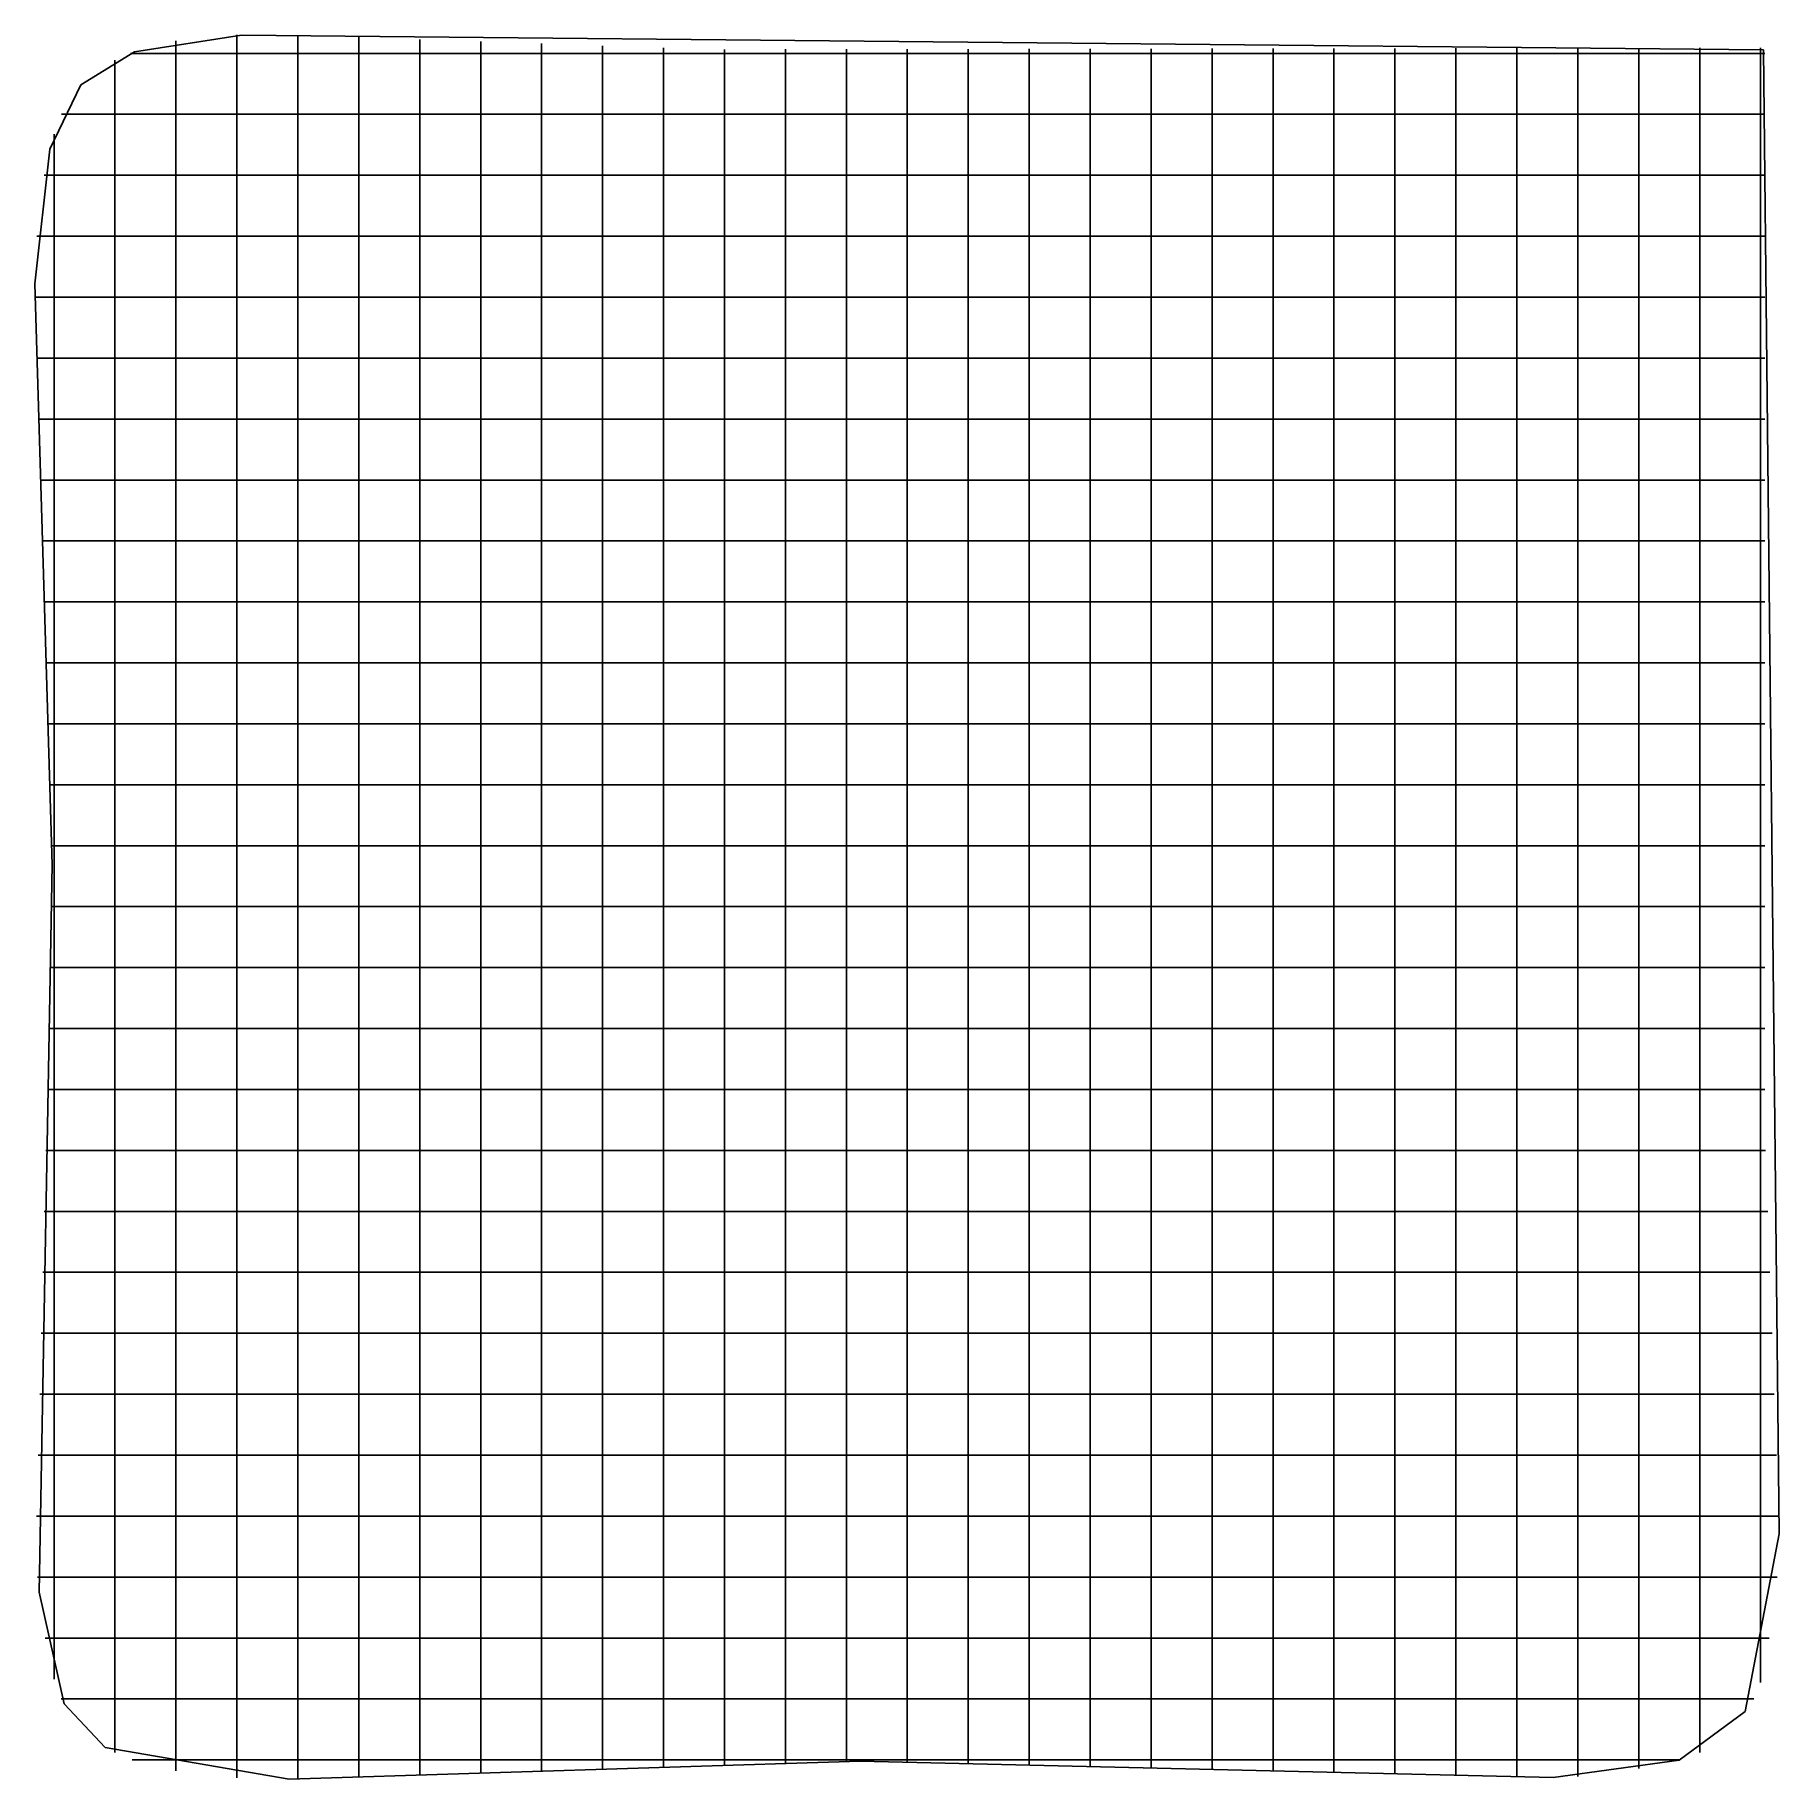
# Model space of a CAD drawing. Extents: x 0.4 to 14.7, y 0.4 to 14.7.
import ezdxf

# ---------------------------------------------------------------- set-up
doc = ezdxf.new("R2010")
doc.units = 0

msp = doc.modelspace()

# ---------------------------------------------------------------- linework, layer by layer
for p, q in [((2.131486, 14.74157), (1.252358, 14.606101)), ((2.131486, 14.74157), (1.252358, 14.606101)), ((2.092849, 14.743), (2.092849, 14.743916)), ((2.092849, 14.468161), (2.092849, 14.743)), ((14.617268, 14.619924), (2.131486, 14.74157)), ((14.617268, 14.619924), (2.131486, 14.74157)), ((2.592849, 14.467161), (2.592849, 14.742)), ((1.252358, 14.606101), (0.813962, 14.334658)), ((1.252358, 14.606101), (0.813962, 14.334658)), ((1.592849, 14.420161), (1.592849, 14.695)), ((3.092849, 14.449161), (3.092849, 14.724)), ((3.592849, 14.432161), (3.592849, 14.707)), ((4.092849, 14.689084), (4.092849, 14.69)), ((4.092849, 14.414245), (4.092849, 14.689084)), ((4.592849, 14.397161), (4.592849, 14.672)), ((5.092849, 14.380161), (5.092849, 14.655)), ((5.592849, 14.362161), (5.592849, 14.637)), ((6.092849, 14.350161), (6.092849, 14.625)), ((6.592849, 14.351161), (6.592849, 14.626)), ((7.092849, 14.352161), (7.092849, 14.627)), ((7.592849, 14.353161), (7.592849, 14.628)), ((8.092849, 14.353161), (8.092849, 14.628)), ((8.592849, 14.354161), (8.592849, 14.629)), ((9.092849, 14.355161), (9.092849, 14.63)), ((9.592849, 14.355161), (9.592849, 14.63)), ((10.092849, 14.356161), (10.092849, 14.631)), ((10.592849, 14.357161), (10.592849, 14.632)), ((11.092849, 14.358161), (11.092849, 14.633)), ((11.592849, 14.358161), (11.592849, 14.633)), ((12.092849, 14.359161), (12.092849, 14.634)), ((12.592849, 14.360161), (12.592849, 14.635)), ((13.092849, 14.635084), (13.092849, 14.636)), ((13.092849, 14.361161), (13.092849, 14.635084)), ((13.592849, 14.361161), (13.592849, 14.636)), ((14.092849, 14.362161), (14.092849, 14.637)), ((14.592849, 14.363161), (14.592849, 14.638)), ((14.744461, 2.446651), (14.617268, 14.619924)), ((14.744461, 2.446651), (14.617268, 14.619924)), ((1.092849, 14.536084), (1.092849, 14.537)), ((1.092849, 14.261245), (1.092849, 14.536084)), ((1.221, 14.592238), (1.495839, 14.592238)), ((1.221, 14.592238), (1.495839, 14.592238)), ((1.495839, 14.592238), (1.538194, 14.592238)), ((1.538194, 14.592238), (1.563355, 14.592238)), ((1.563355, 14.592238), (2.937548, 14.592238)), ((2.092849, 14.350994), (2.092849, 14.468161)), ((2.592849, 14.349323), (2.592849, 14.467161)), ((2.937548, 14.592238), (3.063355, 14.592238)), ((3.063355, 14.592238), (3.338194, 14.592238)), ((3.338194, 14.592238), (3.363355, 14.592238)), ((3.363355, 14.592238), (4.737548, 14.592238)), ((4.737548, 14.592238), (4.863355, 14.592238)), ((4.863355, 14.592238), (5.138194, 14.592238)), ((5.138194, 14.592238), (5.163355, 14.592238)), ((5.163355, 14.592238), (5.940232, 14.592238)), ((5.940232, 14.592238), (6.215071, 14.592238)), ((6.215071, 14.592238), (6.340877, 14.592238)), ((6.340877, 14.592238), (7.715071, 14.592238)), ((7.715071, 14.592238), (7.740232, 14.592238)), ((7.740232, 14.592238), (8.015071, 14.592238)), ((8.015071, 14.592238), (8.140877, 14.592238)), ((8.140877, 14.592238), (9.515071, 14.592238)), ((9.515071, 14.592238), (9.540232, 14.592238)), ((9.540232, 14.592238), (9.815071, 14.592238)), ((9.815071, 14.592238), (9.940877, 14.592238)), ((9.940877, 14.592238), (11.315071, 14.592238)), ((11.315071, 14.592238), (11.340232, 14.592238)), ((11.340232, 14.592238), (11.615071, 14.592238)), ((11.615071, 14.592238), (11.740877, 14.592238)), ((11.740877, 14.592238), (13.115071, 14.592238)), ((13.115071, 14.592238), (13.140232, 14.592238)), ((13.140232, 14.592238), (13.415071, 14.592238)), ((13.415071, 14.592238), (13.540877, 14.592238)), ((13.540877, 14.592238), (14.600839, 14.592238)), ((14.600839, 14.592238), (14.626, 14.592238)), ((0.813962, 14.334658), (0.559435, 13.807415)), ((0.813962, 14.334658), (0.559435, 13.807415)), ((1.592849, 14.311884), (1.592849, 14.420161)), ((1.592849, 12.93769), (1.592849, 14.311884)), ((2.092849, 12.9768), (2.092849, 14.350994)), ((2.592849, 12.974213), (2.592849, 14.349323)), ((3.092849, 14.334174), (3.092849, 14.449161)), ((3.092849, 12.959981), (3.092849, 14.334174)), ((3.592849, 14.319942), (3.592849, 14.432161)), ((3.592849, 12.945748), (3.592849, 14.319942)), ((4.092849, 14.30471), (4.092849, 14.414245)), ((4.592849, 14.290477), (4.592849, 14.397161)), ((5.092849, 14.276245), (5.092849, 14.380161)), ((5.592849, 14.261097), (5.592849, 14.362161)), ((6.092849, 14.251445), (6.092849, 14.350161)), ((6.592849, 14.253619), (6.592849, 14.351161)), ((7.092849, 14.255877), (7.092849, 14.352161)), ((7.592849, 14.256458), (7.592849, 14.353161)), ((8.092849, 14.255452), (8.092849, 14.353161)), ((8.592849, 14.255361), (8.592849, 14.354161)), ((9.092849, 14.255271), (9.092849, 14.355161)), ((9.592849, 14.254265), (9.592849, 14.355161)), ((10.092849, 14.254174), (10.092849, 14.356161)), ((10.592849, 14.254084), (10.592849, 14.357161)), ((11.092849, 14.253994), (11.092849, 14.358161)), ((11.592849, 14.252987), (11.592849, 14.358161)), ((12.092849, 14.252897), (12.092849, 14.359161)), ((12.592849, 14.252806), (12.592849, 14.360161)), ((13.092849, 14.253723), (13.092849, 14.361161)), ((13.592849, 14.259426), (13.592849, 14.361161)), ((14.092849, 14.271329), (14.092849, 14.362161)), ((14.592849, 14.320219), (14.592849, 14.363161)), ((14.592849, 14.295142), (14.592849, 14.320219)), ((1.092849, 14.1788), (1.092849, 14.261245)), ((1.092849, 12.804606), (1.092849, 14.1788)), ((4.092849, 12.930516), (4.092849, 14.30471)), ((4.592849, 12.916284), (4.592849, 14.290477)), ((5.092849, 12.902052), (5.092849, 14.276245)), ((5.592849, 12.886903), (5.592849, 14.261097)), ((6.092849, 12.877252), (6.092849, 14.251445)), ((6.592849, 12.879426), (6.592849, 14.253619)), ((7.092849, 12.881684), (7.092849, 14.255877)), ((7.592849, 12.881348), (7.592849, 14.256458)), ((8.092849, 12.881258), (8.092849, 14.255452)), ((8.592849, 12.881168), (8.592849, 14.255361)), ((9.092849, 12.881077), (9.092849, 14.255271)), ((9.592849, 12.880071), (9.592849, 14.254265)), ((10.092849, 12.879981), (10.092849, 14.254174)), ((10.592849, 12.87989), (10.592849, 14.254084)), ((11.092849, 12.878884), (11.092849, 14.253994)), ((11.592849, 12.878794), (11.592849, 14.252987)), ((12.092849, 12.878703), (12.092849, 14.252897)), ((12.592849, 12.878613), (12.592849, 14.252806)), ((13.092849, 12.878613), (13.092849, 14.253723)), ((13.592849, 12.885232), (13.592849, 14.259426)), ((14.092849, 12.897135), (14.092849, 14.271329)), ((14.592849, 12.920948), (14.592849, 14.295142)), ((0.654, 14.092238), (0.928839, 14.092238)), ((0.654, 14.092238), (0.928839, 14.092238)), ((0.928839, 14.092238), (1.018748, 14.092238)), ((1.018748, 14.092238), (2.392942, 14.092238)), ((2.392942, 14.092238), (2.418103, 14.092238)), ((2.418103, 14.092238), (2.692942, 14.092238)), ((2.692942, 14.092238), (2.818748, 14.092238)), ((2.818748, 14.092238), (4.192942, 14.092238)), ((4.192942, 14.092238), (4.218103, 14.092238)), ((4.218103, 14.092238), (4.492942, 14.092238)), ((4.492942, 14.092238), (4.618748, 14.092238)), ((4.618748, 14.092238), (5.992942, 14.092238)), ((5.992942, 14.092238), (6.018103, 14.092238)), ((6.018103, 14.092238), (6.292942, 14.092238)), ((6.292942, 14.092238), (6.418748, 14.092238)), ((6.418748, 14.092238), (7.792942, 14.092238)), ((7.792942, 14.092238), (7.818103, 14.092238)), ((7.818103, 14.092238), (8.092942, 14.092238)), ((8.092942, 14.092238), (8.218748, 14.092238)), ((8.218748, 14.092238), (9.592942, 14.092238)), ((9.592942, 14.092238), (9.618103, 14.092238)), ((9.618103, 14.092238), (9.892942, 14.092238)), ((9.892942, 14.092238), (10.018748, 14.092238)), ((10.018748, 14.092238), (11.392942, 14.092238)), ((11.392942, 14.092238), (11.418103, 14.092238)), ((11.418103, 14.092238), (11.692942, 14.092238)), ((11.692942, 14.092238), (11.818748, 14.092238)), ((11.818748, 14.092238), (13.192942, 14.092238)), ((13.192942, 14.092238), (13.218103, 14.092238)), ((13.218103, 14.092238), (13.492942, 14.092238)), ((13.492942, 14.092238), (13.618748, 14.092238)), ((13.618748, 14.092238), (14.600839, 14.092238)), ((14.600839, 14.092238), (14.626, 14.092238)), ((0.592849, 13.922712), (0.592849, 13.929)), ((0.592849, 13.647865), (0.592849, 13.922712)), ((0.559435, 13.807415), (0.435861, 12.702579)), ((0.559435, 13.807415), (0.435861, 12.702579)), ((0.592849, 13.522065), (0.592849, 13.647865)), ((0.511, 13.592238), (0.785839, 13.592238)), ((0.511, 13.592238), (0.785839, 13.592238)), ((0.592849, 12.147871), (0.592849, 13.522065)), ((0.785839, 13.592238), (0.887742, 13.592238)), ((0.887742, 13.592238), (2.261935, 13.592238)), ((2.261935, 13.592238), (2.287097, 13.592238)), ((2.287097, 13.592238), (2.561935, 13.592238)), ((2.561935, 13.592238), (2.687742, 13.592238)), ((2.687742, 13.592238), (4.061935, 13.592238)), ((4.061935, 13.592238), (4.087097, 13.592238)), ((4.087097, 13.592238), (4.361935, 13.592238)), ((4.361935, 13.592238), (4.487742, 13.592238)), ((4.487742, 13.592238), (5.861935, 13.592238)), ((5.861935, 13.592238), (5.887097, 13.592238)), ((5.887097, 13.592238), (6.161935, 13.592238)), ((6.161935, 13.592238), (6.287742, 13.592238)), ((6.287742, 13.592238), (7.661935, 13.592238)), ((7.661935, 13.592238), (7.687097, 13.592238)), ((7.687097, 13.592238), (7.961935, 13.592238)), ((7.961935, 13.592238), (8.087742, 13.592238)), ((8.087742, 13.592238), (9.461935, 13.592238)), ((9.461935, 13.592238), (9.487097, 13.592238)), ((9.487097, 13.592238), (9.761935, 13.592238)), ((9.761935, 13.592238), (9.887742, 13.592238)), ((9.887742, 13.592238), (11.261935, 13.592238)), ((11.261935, 13.592238), (11.287097, 13.592238)), ((11.287097, 13.592238), (11.561935, 13.592238)), ((11.561935, 13.592238), (11.687742, 13.592238)), ((11.687742, 13.592238), (13.061935, 13.592238)), ((13.061935, 13.592238), (13.087097, 13.592238)), ((13.087097, 13.592238), (13.361935, 13.592238)), ((13.361935, 13.592238), (13.487742, 13.592238)), ((13.487742, 13.592238), (14.600839, 13.592238)), ((14.600839, 13.592238), (14.626, 13.592238)), ((0.451, 13.092238), (0.725839, 13.092238)), ((0.451, 13.092238), (0.725839, 13.092238)), ((0.725839, 13.092238), (0.832774, 13.092238)), ((0.832774, 13.092238), (2.206968, 13.092238)), ((2.206968, 13.092238), (2.232129, 13.092238)), ((2.232129, 13.092238), (2.506968, 13.092238)), ((2.506968, 13.092238), (2.632774, 13.092238)), ((2.632774, 13.092238), (4.006968, 13.092238)), ((4.006968, 13.092238), (4.032129, 13.092238)), ((4.032129, 13.092238), (4.306968, 13.092238)), ((4.306968, 13.092238), (4.432774, 13.092238)), ((4.432774, 13.092238), (5.806968, 13.092238)), ((5.806968, 13.092238), (5.832129, 13.092238)), ((5.832129, 13.092238), (6.106968, 13.092238)), ((6.106968, 13.092238), (6.232774, 13.092238)), ((6.232774, 13.092238), (7.606968, 13.092238)), ((7.606968, 13.092238), (7.632129, 13.092238)), ((7.632129, 13.092238), (7.906968, 13.092238)), ((7.906968, 13.092238), (8.032774, 13.092238)), ((8.032774, 13.092238), (9.406968, 13.092238)), ((9.406968, 13.092238), (9.432129, 13.092238)), ((9.432129, 13.092238), (9.706968, 13.092238)), ((9.706968, 13.092238), (9.832774, 13.092238)), ((9.832774, 13.092238), (11.206968, 13.092238)), ((11.206968, 13.092238), (11.232129, 13.092238)), ((11.232129, 13.092238), (11.506968, 13.092238)), ((11.506968, 13.092238), (11.632774, 13.092238)), ((11.632774, 13.092238), (13.006968, 13.092238)), ((13.006968, 13.092238), (13.032129, 13.092238)), ((13.032129, 13.092238), (13.306968, 13.092238)), ((13.306968, 13.092238), (13.432774, 13.092238)), ((13.432774, 13.092238), (14.600839, 13.092238)), ((14.600839, 13.092238), (14.626, 13.092238)), ((1.592849, 12.912529), (1.592849, 12.93769)), ((1.592849, 12.63769), (1.592849, 12.912529)), ((2.092849, 12.951723), (2.092849, 12.9768)), ((2.092849, 12.676884), (2.092849, 12.951723)), ((2.592849, 12.949052), (2.592849, 12.974213)), ((2.592849, 12.675129), (2.592849, 12.949052)), ((3.092849, 12.934819), (3.092849, 12.959981)), ((3.092849, 12.659981), (3.092849, 12.934819)), ((3.592849, 12.920587), (3.592849, 12.945748)), ((3.592849, 12.645748), (3.592849, 12.920587)), ((4.092849, 12.905439), (4.092849, 12.930516)), ((4.092849, 12.6306), (4.092849, 12.905439)), ((4.592849, 12.891123), (4.592849, 12.916284)), ((4.592849, 12.616284), (4.592849, 12.891123)), ((5.092849, 12.87689), (5.092849, 12.902052)), ((5.592849, 12.861742), (5.592849, 12.886903)), ((6.592849, 12.854348), (6.592849, 12.879426)), ((7.092849, 12.856523), (7.092849, 12.881684)), ((7.592849, 12.856187), (7.592849, 12.881348)), ((8.092849, 12.856097), (8.092849, 12.881258)), ((8.592849, 12.856006), (8.592849, 12.881168)), ((9.092849, 12.855916), (9.092849, 12.881077)), ((9.592849, 12.85491), (9.592849, 12.880071)), ((10.092849, 12.854819), (10.092849, 12.879981)), ((10.592849, 12.854729), (10.592849, 12.87989)), ((11.092849, 12.853723), (11.092849, 12.878884)), ((11.592849, 12.853632), (11.592849, 12.878794)), ((12.092849, 12.853542), (12.092849, 12.878703)), ((12.592849, 12.853452), (12.592849, 12.878613)), ((13.092849, 12.853452), (13.092849, 12.878613)), ((13.592849, 12.860071), (13.592849, 12.885232)), ((14.092849, 12.871974), (14.092849, 12.897135)), ((14.592849, 12.795058), (14.592849, 12.920948)), ((1.092849, 12.779445), (1.092849, 12.804606)), ((1.092849, 12.504606), (1.092849, 12.779445)), ((5.092849, 12.602052), (5.092849, 12.87689)), ((5.592849, 12.586903), (5.592849, 12.861742)), ((6.092849, 12.85209), (6.092849, 12.877252)), ((6.092849, 12.577252), (6.092849, 12.85209)), ((6.592849, 12.57951), (6.592849, 12.854348)), ((7.092849, 12.581684), (7.092849, 12.856523)), ((7.592849, 12.582265), (7.592849, 12.856187)), ((8.092849, 12.581258), (8.092849, 12.856097)), ((8.592849, 12.581168), (8.592849, 12.856006)), ((9.092849, 12.581077), (9.092849, 12.855916)), ((9.592849, 12.580071), (9.592849, 12.85491)), ((10.092849, 12.579981), (10.092849, 12.854819)), ((10.592849, 12.57989), (10.592849, 12.854729)), ((11.092849, 12.5798), (11.092849, 12.853723)), ((11.592849, 12.578794), (11.592849, 12.853632)), ((12.092849, 12.578703), (12.092849, 12.853542)), ((12.592849, 12.578613), (12.592849, 12.853452)), ((13.092849, 12.579529), (13.092849, 12.853452)), ((13.592849, 12.585232), (13.592849, 12.860071)), ((14.092849, 12.597135), (14.092849, 12.871974)), ((14.592849, 12.520219), (14.592849, 12.795058)), ((0.435861, 12.702579), (0.578097, 7.936085)), ((0.435861, 12.702579), (0.578097, 7.936085)), ((0.438, 12.592238), (0.712839, 12.592238)), ((0.438, 12.592238), (0.712839, 12.592238)), ((0.712839, 12.592238), (0.820865, 12.592238)), ((0.820865, 12.592238), (2.195058, 12.592238)), ((1.592849, 12.511884), (1.592849, 12.63769)), ((2.092849, 12.550994), (2.092849, 12.676884)), ((2.195058, 12.592238), (2.220219, 12.592238)), ((2.220219, 12.592238), (2.495058, 12.592238)), ((2.495058, 12.592238), (2.620865, 12.592238)), ((2.592849, 12.549323), (2.592849, 12.675129)), ((2.620865, 12.592238), (3.995058, 12.592238)), ((3.092849, 12.534174), (3.092849, 12.659981)), ((3.592849, 12.519942), (3.592849, 12.645748)), ((3.995058, 12.592238), (4.020219, 12.592238)), ((4.020219, 12.592238), (4.295058, 12.592238)), ((4.092849, 12.50471), (4.092849, 12.6306)), ((4.295058, 12.592238), (4.420865, 12.592238)), ((4.420865, 12.592238), (5.795058, 12.592238)), ((4.592849, 12.490477), (4.592849, 12.616284)), ((5.092849, 12.476245), (5.092849, 12.602052)), ((5.795058, 12.592238), (5.820219, 12.592238)), ((5.820219, 12.592238), (6.095058, 12.592238)), ((6.095058, 12.592238), (6.220865, 12.592238)), ((6.220865, 12.592238), (7.595058, 12.592238)), ((7.595058, 12.592238), (7.620219, 12.592238)), ((7.620219, 12.592238), (7.895058, 12.592238)), ((7.895058, 12.592238), (8.020865, 12.592238)), ((8.020865, 12.592238), (9.395058, 12.592238)), ((9.395058, 12.592238), (9.420219, 12.592238)), ((9.420219, 12.592238), (9.695058, 12.592238)), ((9.695058, 12.592238), (9.820865, 12.592238)), ((9.820865, 12.592238), (11.195058, 12.592238)), ((11.195058, 12.592238), (11.220219, 12.592238)), ((11.220219, 12.592238), (11.495058, 12.592238)), ((11.495058, 12.592238), (11.620865, 12.592238)), ((11.620865, 12.592238), (12.995058, 12.592238)), ((12.995058, 12.592238), (13.020219, 12.592238)), ((13.020219, 12.592238), (13.295058, 12.592238)), ((13.295058, 12.592238), (13.420865, 12.592238)), ((13.420865, 12.592238), (14.600839, 12.592238)), ((14.092849, 12.471329), (14.092849, 12.597135)), ((14.600839, 12.592238), (14.626, 12.592238)), ((1.092849, 12.3788), (1.092849, 12.504606)), ((1.592849, 11.13769), (1.592849, 12.511884)), ((2.092849, 11.1768), (2.092849, 12.550994)), ((2.592849, 11.174213), (2.592849, 12.549323)), ((3.092849, 11.159981), (3.092849, 12.534174)), ((3.592849, 11.145748), (3.592849, 12.519942)), ((4.092849, 11.130516), (4.092849, 12.50471)), ((4.592849, 11.116284), (4.592849, 12.490477)), ((5.092849, 11.102052), (5.092849, 12.476245)), ((5.592849, 12.461097), (5.592849, 12.586903)), ((5.592849, 11.086903), (5.592849, 12.461097)), ((6.092849, 12.451445), (6.092849, 12.577252)), ((6.092849, 11.077252), (6.092849, 12.451445)), ((6.592849, 12.453619), (6.592849, 12.57951)), ((6.592849, 11.079426), (6.592849, 12.453619)), ((7.092849, 12.455877), (7.092849, 12.581684)), ((7.092849, 11.081684), (7.092849, 12.455877)), ((7.592849, 12.456458), (7.592849, 12.582265)), ((7.592849, 11.081348), (7.592849, 12.456458)), ((8.092849, 12.455452), (8.092849, 12.581258)), ((8.092849, 11.081258), (8.092849, 12.455452)), ((8.592849, 12.455361), (8.592849, 12.581168)), ((8.592849, 11.081168), (8.592849, 12.455361)), ((9.092849, 12.455271), (9.092849, 12.581077)), ((9.092849, 11.081077), (9.092849, 12.455271)), ((9.592849, 12.454265), (9.592849, 12.580071)), ((9.592849, 11.080071), (9.592849, 12.454265)), ((10.092849, 12.454174), (10.092849, 12.579981)), ((10.092849, 11.079981), (10.092849, 12.454174)), ((10.592849, 12.454084), (10.592849, 12.57989)), ((10.592849, 11.07989), (10.592849, 12.454084)), ((11.092849, 12.453994), (11.092849, 12.5798)), ((11.092849, 11.078884), (11.092849, 12.453994)), ((11.592849, 12.452987), (11.592849, 12.578794)), ((11.592849, 11.078794), (11.592849, 12.452987)), ((12.092849, 12.452897), (12.092849, 12.578703)), ((12.092849, 11.078703), (12.092849, 12.452897)), ((12.592849, 12.452806), (12.592849, 12.578613)), ((12.592849, 11.078613), (12.592849, 12.452806)), ((13.092849, 12.453723), (13.092849, 12.579529)), ((13.092849, 11.078613), (13.092849, 12.453723)), ((13.592849, 12.459426), (13.592849, 12.585232)), ((13.592849, 11.085232), (13.592849, 12.459426)), ((14.092849, 11.097135), (14.092849, 12.471329)), ((14.592849, 12.495142), (14.592849, 12.520219)), ((14.592849, 11.120948), (14.592849, 12.495142)), ((1.092849, 11.004606), (1.092849, 12.3788)), ((0.453, 12.092238), (0.727839, 12.092238)), ((0.453, 12.092238), (0.727839, 12.092238)), ((0.592849, 12.12271), (0.592849, 12.147871)), ((0.592849, 11.847871), (0.592849, 12.12271)), ((0.727839, 12.092238), (0.834606, 12.092238)), ((0.834606, 12.092238), (2.2088, 12.092238)), ((2.2088, 12.092238), (2.233961, 12.092238)), ((2.233961, 12.092238), (2.5088, 12.092238)), ((2.5088, 12.092238), (2.634606, 12.092238)), ((2.634606, 12.092238), (4.0088, 12.092238)), ((4.0088, 12.092238), (4.033961, 12.092238)), ((4.033961, 12.092238), (4.3088, 12.092238)), ((4.3088, 12.092238), (4.434606, 12.092238)), ((4.434606, 12.092238), (5.8088, 12.092238)), ((5.8088, 12.092238), (5.833961, 12.092238)), ((5.833961, 12.092238), (6.1088, 12.092238)), ((6.1088, 12.092238), (6.234606, 12.092238)), ((6.234606, 12.092238), (7.6088, 12.092238)), ((7.6088, 12.092238), (7.633961, 12.092238)), ((7.633961, 12.092238), (7.9088, 12.092238)), ((7.9088, 12.092238), (8.034606, 12.092238)), ((8.034606, 12.092238), (9.4088, 12.092238)), ((9.4088, 12.092238), (9.433961, 12.092238)), ((9.433961, 12.092238), (9.7088, 12.092238)), ((9.7088, 12.092238), (9.834606, 12.092238)), ((9.834606, 12.092238), (11.2088, 12.092238)), ((11.2088, 12.092238), (11.233961, 12.092238)), ((11.233961, 12.092238), (11.5088, 12.092238)), ((11.5088, 12.092238), (11.634606, 12.092238)), ((11.634606, 12.092238), (13.0088, 12.092238)), ((13.0088, 12.092238), (13.033961, 12.092238)), ((13.033961, 12.092238), (13.3088, 12.092238)), ((13.3088, 12.092238), (13.434606, 12.092238)), ((13.434606, 12.092238), (14.600839, 12.092238)), ((14.600839, 12.092238), (14.626, 12.092238)), ((0.592849, 11.722065), (0.592849, 11.847871)), ((0.468, 11.592238), (0.742839, 11.592238)), ((0.468, 11.592238), (0.742839, 11.592238)), ((0.592849, 10.347871), (0.592849, 11.722065)), ((0.742839, 11.592238), (0.848348, 11.592238)), ((0.848348, 11.592238), (2.222542, 11.592238)), ((2.222542, 11.592238), (2.247703, 11.592238)), ((2.247703, 11.592238), (2.522542, 11.592238)), ((2.522542, 11.592238), (2.648348, 11.592238)), ((2.648348, 11.592238), (4.022542, 11.592238)), ((4.022542, 11.592238), (4.047703, 11.592238)), ((4.047703, 11.592238), (4.322542, 11.592238)), ((4.322542, 11.592238), (4.448348, 11.592238)), ((4.448348, 11.592238), (5.822542, 11.592238)), ((5.822542, 11.592238), (5.847703, 11.592238)), ((5.847703, 11.592238), (6.122542, 11.592238)), ((6.122542, 11.592238), (6.248348, 11.592238)), ((6.248348, 11.592238), (7.622542, 11.592238)), ((7.622542, 11.592238), (7.647703, 11.592238)), ((7.647703, 11.592238), (7.922542, 11.592238)), ((7.922542, 11.592238), (8.048348, 11.592238)), ((8.048348, 11.592238), (9.422542, 11.592238)), ((9.422542, 11.592238), (9.447703, 11.592238)), ((9.447703, 11.592238), (9.722542, 11.592238)), ((9.722542, 11.592238), (9.848348, 11.592238)), ((9.848348, 11.592238), (11.222542, 11.592238)), ((11.222542, 11.592238), (11.247703, 11.592238)), ((11.247703, 11.592238), (11.522542, 11.592238)), ((11.522542, 11.592238), (11.648348, 11.592238)), ((11.648348, 11.592238), (13.022542, 11.592238)), ((13.022542, 11.592238), (13.047703, 11.592238)), ((13.047703, 11.592238), (13.322542, 11.592238)), ((13.322542, 11.592238), (13.448348, 11.592238)), ((13.448348, 11.592238), (14.600839, 11.592238)), ((14.600839, 11.592238), (14.626, 11.592238)), ((2.092849, 11.151723), (2.092849, 11.1768)), ((2.592849, 11.149052), (2.592849, 11.174213)), ((0.484, 11.092238), (0.758839, 11.092238)), ((0.484, 11.092238), (0.758839, 11.092238)), ((0.758839, 11.092238), (0.863006, 11.092238)), ((0.863006, 11.092238), (2.2372, 11.092238)), ((1.592849, 11.112529), (1.592849, 11.13769)), ((1.592849, 10.83769), (1.592849, 11.112529)), ((2.092849, 10.876884), (2.092849, 11.151723)), ((2.2372, 11.092238), (2.262361, 11.092238)), ((2.262361, 11.092238), (2.5372, 11.092238)), ((2.5372, 11.092238), (2.663006, 11.092238)), ((2.592849, 10.875129), (2.592849, 11.149052)), ((2.663006, 11.092238), (4.0372, 11.092238)), ((3.092849, 11.134819), (3.092849, 11.159981)), ((3.092849, 10.859981), (3.092849, 11.134819)), ((3.592849, 11.120587), (3.592849, 11.145748)), ((3.592849, 10.845748), (3.592849, 11.120587)), ((4.0372, 11.092238), (4.062361, 11.092238)), ((4.062361, 11.092238), (4.3372, 11.092238)), ((4.092849, 11.105439), (4.092849, 11.130516)), ((4.092849, 10.8306), (4.092849, 11.105439)), ((4.3372, 11.092238), (4.463006, 11.092238)), ((4.463006, 11.092238), (5.8372, 11.092238)), ((4.592849, 11.091123), (4.592849, 11.116284)), ((4.592849, 10.816284), (4.592849, 11.091123)), ((5.092849, 11.07689), (5.092849, 11.102052)), ((5.092849, 10.802052), (5.092849, 11.07689)), ((5.592849, 11.061742), (5.592849, 11.086903)), ((5.592849, 10.786903), (5.592849, 11.061742)), ((5.8372, 11.092238), (5.862361, 11.092238)), ((5.862361, 11.092238), (6.1372, 11.092238)), ((6.092849, 11.05209), (6.092849, 11.077252)), ((6.092849, 10.777252), (6.092849, 11.05209)), ((6.1372, 11.092238), (6.263006, 11.092238)), ((6.263006, 11.092238), (7.6372, 11.092238)), ((6.592849, 11.054348), (6.592849, 11.079426)), ((6.592849, 10.77951), (6.592849, 11.054348)), ((7.092849, 11.056523), (7.092849, 11.081684)), ((7.092849, 10.781684), (7.092849, 11.056523)), ((7.592849, 11.056187), (7.592849, 11.081348)), ((7.592849, 10.782265), (7.592849, 11.056187)), ((7.6372, 11.092238), (7.662361, 11.092238)), ((7.662361, 11.092238), (7.9372, 11.092238)), ((7.9372, 11.092238), (8.063006, 11.092238)), ((8.063006, 11.092238), (9.4372, 11.092238)), ((8.092849, 11.056097), (8.092849, 11.081258)), ((8.092849, 10.781258), (8.092849, 11.056097)), ((8.592849, 11.056006), (8.592849, 11.081168)), ((8.592849, 10.781168), (8.592849, 11.056006)), ((9.092849, 11.055916), (9.092849, 11.081077)), ((9.092849, 10.781077), (9.092849, 11.055916)), ((9.4372, 11.092238), (9.462361, 11.092238)), ((9.462361, 11.092238), (9.7372, 11.092238)), ((9.592849, 11.05491), (9.592849, 11.080071)), ((9.592849, 10.780071), (9.592849, 11.05491)), ((9.7372, 11.092238), (9.863006, 11.092238)), ((9.863006, 11.092238), (11.2372, 11.092238)), ((10.092849, 11.054819), (10.092849, 11.079981)), ((10.092849, 10.779981), (10.092849, 11.054819)), ((10.592849, 11.054729), (10.592849, 11.07989)), ((10.592849, 10.77989), (10.592849, 11.054729)), ((11.092849, 11.053723), (11.092849, 11.078884)), ((11.092849, 10.7798), (11.092849, 11.053723)), ((11.2372, 11.092238), (11.262361, 11.092238)), ((11.262361, 11.092238), (11.5372, 11.092238)), ((11.5372, 11.092238), (11.663006, 11.092238)), ((11.592849, 11.053632), (11.592849, 11.078794)), ((11.592849, 10.778794), (11.592849, 11.053632)), ((11.663006, 11.092238), (13.0372, 11.092238)), ((12.092849, 11.053542), (12.092849, 11.078703)), ((12.092849, 10.778703), (12.092849, 11.053542)), ((12.592849, 11.053452), (12.592849, 11.078613)), ((12.592849, 10.778613), (12.592849, 11.053452)), ((13.0372, 11.092238), (13.062361, 11.092238)), ((13.062361, 11.092238), (13.3372, 11.092238)), ((13.092849, 11.053452), (13.092849, 11.078613)), ((13.092849, 10.779529), (13.092849, 11.053452)), ((13.3372, 11.092238), (13.463006, 11.092238)), ((13.463006, 11.092238), (14.600839, 11.092238)), ((13.592849, 11.060071), (13.592849, 11.085232)), ((13.592849, 10.785232), (13.592849, 11.060071)), ((14.092849, 11.071974), (14.092849, 11.097135)), ((14.092849, 10.797135), (14.092849, 11.071974)), ((14.592849, 10.995058), (14.592849, 11.120948)), ((14.600839, 11.092238), (14.626, 11.092238)), ((1.092849, 10.979445), (1.092849, 11.004606)), ((1.092849, 10.704606), (1.092849, 10.979445)), ((2.092849, 10.750994), (2.092849, 10.876884)), ((2.592849, 10.749323), (2.592849, 10.875129)), ((14.592849, 10.720219), (14.592849, 10.995058)), ((1.592849, 10.711884), (1.592849, 10.83769)), ((2.092849, 9.3768), (2.092849, 10.750994)), ((2.592849, 9.374213), (2.592849, 10.749323)), ((3.092849, 10.734174), (3.092849, 10.859981)), ((3.092849, 9.359981), (3.092849, 10.734174)), ((3.592849, 10.719942), (3.592849, 10.845748)), ((4.092849, 10.70471), (4.092849, 10.8306)), ((4.592849, 10.690477), (4.592849, 10.816284)), ((5.092849, 10.676245), (5.092849, 10.802052)), ((5.592849, 10.661097), (5.592849, 10.786903)), ((6.092849, 10.651445), (6.092849, 10.777252)), ((6.592849, 10.653619), (6.592849, 10.77951)), ((7.092849, 10.655877), (7.092849, 10.781684)), ((7.592849, 10.656458), (7.592849, 10.782265)), ((8.092849, 10.655452), (8.092849, 10.781258)), ((8.592849, 10.655361), (8.592849, 10.781168)), ((9.092849, 10.655271), (9.092849, 10.781077)), ((9.592849, 10.654265), (9.592849, 10.780071)), ((10.092849, 10.654174), (10.092849, 10.779981)), ((10.592849, 10.654084), (10.592849, 10.77989)), ((11.092849, 10.653994), (11.092849, 10.7798)), ((11.592849, 10.652987), (11.592849, 10.778794)), ((12.092849, 10.652897), (12.092849, 10.778703)), ((12.592849, 10.652806), (12.592849, 10.778613)), ((13.092849, 10.653723), (13.092849, 10.779529)), ((13.592849, 10.659426), (13.592849, 10.785232)), ((14.092849, 10.671329), (14.092849, 10.797135)), ((0.499, 10.592238), (0.773839, 10.592238)), ((0.499, 10.592238), (0.773839, 10.592238)), ((0.773839, 10.592238), (0.876748, 10.592238)), ((0.876748, 10.592238), (2.250942, 10.592238)), ((1.092849, 10.5788), (1.092849, 10.704606)), ((1.592849, 9.33769), (1.592849, 10.711884)), ((2.250942, 10.592238), (2.276103, 10.592238)), ((2.276103, 10.592238), (2.550942, 10.592238)), ((2.550942, 10.592238), (2.676748, 10.592238)), ((2.676748, 10.592238), (4.050942, 10.592238)), ((3.592849, 9.345748), (3.592849, 10.719942)), ((4.050942, 10.592238), (4.076103, 10.592238)), ((4.076103, 10.592238), (4.350942, 10.592238)), ((4.092849, 9.330516), (4.092849, 10.70471)), ((4.350942, 10.592238), (4.476748, 10.592238)), ((4.476748, 10.592238), (5.850942, 10.592238)), ((4.592849, 9.316284), (4.592849, 10.690477)), ((5.092849, 9.302052), (5.092849, 10.676245)), ((5.592849, 9.286903), (5.592849, 10.661097)), ((5.850942, 10.592238), (5.876103, 10.592238)), ((5.876103, 10.592238), (6.150942, 10.592238)), ((6.092849, 9.277252), (6.092849, 10.651445)), ((6.150942, 10.592238), (6.276748, 10.592238)), ((6.276748, 10.592238), (7.650942, 10.592238)), ((6.592849, 9.279426), (6.592849, 10.653619)), ((7.092849, 9.281684), (7.092849, 10.655877)), ((7.592849, 9.281348), (7.592849, 10.656458)), ((7.650942, 10.592238), (7.676103, 10.592238)), ((7.676103, 10.592238), (7.950942, 10.592238)), ((7.950942, 10.592238), (8.076748, 10.592238)), ((8.076748, 10.592238), (9.450942, 10.592238)), ((8.092849, 9.281258), (8.092849, 10.655452)), ((8.592849, 9.281168), (8.592849, 10.655361)), ((9.092849, 9.281077), (9.092849, 10.655271)), ((9.450942, 10.592238), (9.476103, 10.592238)), ((9.476103, 10.592238), (9.750942, 10.592238)), ((9.592849, 9.280071), (9.592849, 10.654265)), ((9.750942, 10.592238), (9.876748, 10.592238)), ((9.876748, 10.592238), (11.250942, 10.592238)), ((10.092849, 9.279981), (10.092849, 10.654174)), ((10.592849, 9.27989), (10.592849, 10.654084)), ((11.092849, 9.278884), (11.092849, 10.653994)), ((11.250942, 10.592238), (11.276103, 10.592238)), ((11.276103, 10.592238), (11.550942, 10.592238)), ((11.550942, 10.592238), (11.676748, 10.592238)), ((11.592849, 9.278794), (11.592849, 10.652987)), ((11.676748, 10.592238), (13.050942, 10.592238)), ((12.092849, 9.278703), (12.092849, 10.652897)), ((12.592849, 9.278613), (12.592849, 10.652806)), ((13.050942, 10.592238), (13.076103, 10.592238)), ((13.076103, 10.592238), (13.350942, 10.592238)), ((13.092849, 9.278613), (13.092849, 10.653723)), ((13.350942, 10.592238), (13.476748, 10.592238)), ((13.476748, 10.592238), (14.600839, 10.592238)), ((13.592849, 9.285232), (13.592849, 10.659426)), ((14.092849, 9.297135), (14.092849, 10.671329)), ((14.592849, 10.695142), (14.592849, 10.720219)), ((14.592849, 9.320948), (14.592849, 10.695142)), ((14.600839, 10.592238), (14.626, 10.592238)), ((1.092849, 9.204606), (1.092849, 10.5788)), ((0.592849, 10.32271), (0.592849, 10.347871)), ((0.592849, 10.047871), (0.592849, 10.32271)), ((0.514, 10.092238), (0.788839, 10.092238)), ((0.514, 10.092238), (0.788839, 10.092238)), ((0.592849, 9.922065), (0.592849, 10.047871)), ((0.788839, 10.092238), (0.89049, 10.092238)), ((0.89049, 10.092238), (2.264684, 10.092238)), ((2.264684, 10.092238), (2.289845, 10.092238)), ((2.289845, 10.092238), (2.564684, 10.092238)), ((2.564684, 10.092238), (2.69049, 10.092238)), ((2.69049, 10.092238), (4.064684, 10.092238)), ((4.064684, 10.092238), (4.089845, 10.092238)), ((4.089845, 10.092238), (4.364684, 10.092238)), ((4.364684, 10.092238), (4.49049, 10.092238)), ((4.49049, 10.092238), (5.864684, 10.092238)), ((5.864684, 10.092238), (5.889845, 10.092238)), ((5.889845, 10.092238), (6.164684, 10.092238)), ((6.164684, 10.092238), (6.29049, 10.092238)), ((6.29049, 10.092238), (7.664684, 10.092238)), ((7.664684, 10.092238), (7.689845, 10.092238)), ((7.689845, 10.092238), (7.964684, 10.092238)), ((7.964684, 10.092238), (8.09049, 10.092238)), ((8.09049, 10.092238), (9.464684, 10.092238)), ((9.464684, 10.092238), (9.489845, 10.092238)), ((9.489845, 10.092238), (9.764684, 10.092238)), ((9.764684, 10.092238), (9.89049, 10.092238)), ((9.89049, 10.092238), (11.264684, 10.092238)), ((11.264684, 10.092238), (11.289845, 10.092238)), ((11.289845, 10.092238), (11.564684, 10.092238)), ((11.564684, 10.092238), (11.69049, 10.092238)), ((11.69049, 10.092238), (13.064684, 10.092238)), ((13.064684, 10.092238), (13.089845, 10.092238)), ((13.089845, 10.092238), (13.364684, 10.092238)), ((13.364684, 10.092238), (13.49049, 10.092238)), ((13.49049, 10.092238), (14.600839, 10.092238)), ((14.600839, 10.092238), (14.626, 10.092238)), ((0.592849, 8.547871), (0.592849, 9.922065)), ((0.529, 9.592238), (0.803839, 9.592238)), ((0.529, 9.592238), (0.803839, 9.592238)), ((0.803839, 9.592238), (0.904232, 9.592238)), ((0.904232, 9.592238), (2.279342, 9.592238)), ((2.279342, 9.592238), (2.304503, 9.592238)), ((2.304503, 9.592238), (2.578426, 9.592238)), ((2.578426, 9.592238), (2.704232, 9.592238)), ((2.704232, 9.592238), (4.079342, 9.592238)), ((4.079342, 9.592238), (4.104503, 9.592238)), ((4.104503, 9.592238), (4.378426, 9.592238)), ((4.378426, 9.592238), (4.504232, 9.592238)), ((4.504232, 9.592238), (5.879342, 9.592238)), ((5.879342, 9.592238), (5.904503, 9.592238)), ((5.904503, 9.592238), (6.178426, 9.592238)), ((6.178426, 9.592238), (6.304232, 9.592238)), ((6.304232, 9.592238), (7.679342, 9.592238)), ((7.679342, 9.592238), (7.704503, 9.592238)), ((7.704503, 9.592238), (7.978426, 9.592238)), ((7.978426, 9.592238), (8.104232, 9.592238)), ((8.104232, 9.592238), (9.479342, 9.592238)), ((9.479342, 9.592238), (9.504503, 9.592238)), ((9.504503, 9.592238), (9.778426, 9.592238)), ((9.778426, 9.592238), (9.904232, 9.592238)), ((9.904232, 9.592238), (11.279342, 9.592238)), ((11.279342, 9.592238), (11.304503, 9.592238)), ((11.304503, 9.592238), (11.578426, 9.592238)), ((11.578426, 9.592238), (11.704232, 9.592238)), ((11.704232, 9.592238), (13.079342, 9.592238)), ((13.079342, 9.592238), (13.104503, 9.592238)), ((13.104503, 9.592238), (13.378426, 9.592238)), ((13.378426, 9.592238), (13.504232, 9.592238)), ((13.504232, 9.592238), (14.600839, 9.592238)), ((14.600839, 9.592238), (14.626, 9.592238)), ((1.592849, 9.312529), (1.592849, 9.33769)), ((1.592849, 9.03769), (1.592849, 9.312529)), ((2.092849, 9.351723), (2.092849, 9.3768)), ((2.092849, 9.076884), (2.092849, 9.351723)), ((2.592849, 9.349052), (2.592849, 9.374213)), ((2.592849, 9.075129), (2.592849, 9.349052)), ((3.092849, 9.334819), (3.092849, 9.359981)), ((3.092849, 9.059981), (3.092849, 9.334819)), ((3.592849, 9.320587), (3.592849, 9.345748)), ((3.592849, 9.045748), (3.592849, 9.320587)), ((4.092849, 9.305439), (4.092849, 9.330516)), ((4.092849, 9.0306), (4.092849, 9.305439)), ((4.592849, 9.291123), (4.592849, 9.316284)), ((5.092849, 9.27689), (5.092849, 9.302052)), ((14.592849, 9.195058), (14.592849, 9.320948)), ((1.092849, 9.179445), (1.092849, 9.204606)), ((1.092849, 8.904606), (1.092849, 9.179445)), ((4.592849, 9.016284), (4.592849, 9.291123)), ((5.092849, 9.002052), (5.092849, 9.27689)), ((5.592849, 9.261742), (5.592849, 9.286903)), ((5.592849, 8.986903), (5.592849, 9.261742)), ((6.092849, 9.25209), (6.092849, 9.277252)), ((6.092849, 8.977252), (6.092849, 9.25209)), ((6.592849, 9.254348), (6.592849, 9.279426)), ((6.592849, 8.97951), (6.592849, 9.254348)), ((7.092849, 9.256523), (7.092849, 9.281684)), ((7.092849, 8.981684), (7.092849, 9.256523)), ((7.592849, 9.256187), (7.592849, 9.281348)), ((7.592849, 8.982265), (7.592849, 9.256187)), ((8.092849, 9.256097), (8.092849, 9.281258)), ((8.092849, 8.981258), (8.092849, 9.256097)), ((8.592849, 9.256006), (8.592849, 9.281168)), ((8.592849, 8.981168), (8.592849, 9.256006)), ((9.092849, 9.255916), (9.092849, 9.281077)), ((9.092849, 8.981077), (9.092849, 9.255916)), ((9.592849, 9.25491), (9.592849, 9.280071)), ((9.592849, 8.980071), (9.592849, 9.25491)), ((10.092849, 9.254819), (10.092849, 9.279981)), ((10.092849, 8.979981), (10.092849, 9.254819)), ((10.592849, 9.254729), (10.592849, 9.27989)), ((10.592849, 8.97989), (10.592849, 9.254729)), ((11.092849, 9.253723), (11.092849, 9.278884)), ((11.092849, 8.9798), (11.092849, 9.253723)), ((11.592849, 9.253632), (11.592849, 9.278794)), ((11.592849, 8.978794), (11.592849, 9.253632)), ((12.092849, 9.253542), (12.092849, 9.278703)), ((12.092849, 8.978703), (12.092849, 9.253542)), ((12.592849, 9.253452), (12.592849, 9.278613)), ((12.592849, 8.978613), (12.592849, 9.253452)), ((13.092849, 9.253452), (13.092849, 9.278613)), ((13.092849, 8.979529), (13.092849, 9.253452)), ((13.592849, 9.260071), (13.592849, 9.285232)), ((13.592849, 8.985232), (13.592849, 9.260071)), ((14.092849, 9.271974), (14.092849, 9.297135)), ((14.092849, 8.997135), (14.092849, 9.271974)), ((14.592849, 8.920219), (14.592849, 9.195058)), ((0.545, 9.092238), (0.819839, 9.092238)), ((0.545, 9.092238), (0.819839, 9.092238)), ((0.819839, 9.092238), (0.91889, 9.092238)), ((0.91889, 9.092238), (2.293084, 9.092238)), ((1.592849, 8.911884), (1.592849, 9.03769)), ((2.092849, 8.950994), (2.092849, 9.076884)), ((2.293084, 9.092238), (2.318245, 9.092238)), ((2.318245, 9.092238), (2.593084, 9.092238)), ((2.592849, 8.949323), (2.592849, 9.075129)), ((2.593084, 9.092238), (2.71889, 9.092238)), ((2.71889, 9.092238), (4.093084, 9.092238)), ((3.092849, 8.934174), (3.092849, 9.059981)), ((3.592849, 8.919942), (3.592849, 9.045748)), ((4.092849, 8.90471), (4.092849, 9.0306)), ((4.093084, 9.092238), (4.118245, 9.092238)), ((4.118245, 9.092238), (4.393084, 9.092238)), ((4.393084, 9.092238), (4.51889, 9.092238)), ((4.51889, 9.092238), (5.893084, 9.092238)), ((4.592849, 8.890477), (4.592849, 9.016284)), ((5.893084, 9.092238), (5.918245, 9.092238)), ((5.918245, 9.092238), (6.193084, 9.092238)), ((6.193084, 9.092238), (6.31889, 9.092238)), ((6.31889, 9.092238), (7.693084, 9.092238)), ((7.693084, 9.092238), (7.718245, 9.092238)), ((7.718245, 9.092238), (7.993084, 9.092238)), ((7.993084, 9.092238), (8.11889, 9.092238)), ((8.11889, 9.092238), (9.493084, 9.092238)), ((9.493084, 9.092238), (9.518245, 9.092238)), ((9.518245, 9.092238), (9.793084, 9.092238)), ((9.793084, 9.092238), (9.91889, 9.092238)), ((9.91889, 9.092238), (11.293084, 9.092238)), ((11.293084, 9.092238), (11.318245, 9.092238)), ((11.318245, 9.092238), (11.593084, 9.092238)), ((11.593084, 9.092238), (11.71889, 9.092238)), ((11.71889, 9.092238), (13.093084, 9.092238)), ((13.093084, 9.092238), (13.118245, 9.092238)), ((13.118245, 9.092238), (13.393084, 9.092238)), ((13.393084, 9.092238), (13.51889, 9.092238)), ((13.51889, 9.092238), (14.600839, 9.092238)), ((14.600839, 9.092238), (14.626, 9.092238)), ((1.092849, 8.7788), (1.092849, 8.904606)), ((1.592849, 7.53769), (1.592849, 8.911884)), ((2.092849, 7.5768), (2.092849, 8.950994)), ((2.592849, 7.574213), (2.592849, 8.949323)), ((3.092849, 7.559981), (3.092849, 8.934174)), ((3.592849, 7.545748), (3.592849, 8.919942)), ((4.092849, 7.530516), (4.092849, 8.90471)), ((4.592849, 7.516284), (4.592849, 8.890477)), ((5.092849, 8.876245), (5.092849, 9.002052)), ((5.092849, 7.502052), (5.092849, 8.876245)), ((5.592849, 8.861097), (5.592849, 8.986903)), ((6.092849, 8.851445), (6.092849, 8.977252)), ((6.592849, 8.853619), (6.592849, 8.97951)), ((7.092849, 8.855877), (7.092849, 8.981684)), ((7.592849, 8.856458), (7.592849, 8.982265)), ((8.092849, 8.855452), (8.092849, 8.981258)), ((8.592849, 8.855361), (8.592849, 8.981168)), ((9.092849, 8.855271), (9.092849, 8.981077)), ((9.592849, 8.854265), (9.592849, 8.980071)), ((10.092849, 8.854174), (10.092849, 8.979981)), ((10.592849, 8.854084), (10.592849, 8.97989)), ((11.092849, 8.853994), (11.092849, 8.9798)), ((11.592849, 8.852987), (11.592849, 8.978794)), ((12.092849, 8.852897), (12.092849, 8.978703)), ((12.592849, 8.852806), (12.592849, 8.978613)), ((13.092849, 8.853723), (13.092849, 8.979529)), ((13.592849, 8.859426), (13.592849, 8.985232)), ((14.092849, 8.871329), (14.092849, 8.997135)), ((14.592849, 8.895142), (14.592849, 8.920219)), ((14.592849, 7.520948), (14.592849, 8.895142)), ((1.092849, 7.404606), (1.092849, 8.7788)), ((5.592849, 7.486903), (5.592849, 8.861097)), ((6.092849, 7.477252), (6.092849, 8.851445)), ((6.592849, 7.479426), (6.592849, 8.853619)), ((7.092849, 7.481684), (7.092849, 8.855877)), ((7.592849, 7.481348), (7.592849, 8.856458)), ((8.092849, 7.481258), (8.092849, 8.855452)), ((8.592849, 7.481168), (8.592849, 8.855361)), ((9.092849, 7.481077), (9.092849, 8.855271)), ((9.592849, 7.480071), (9.592849, 8.854265)), ((10.092849, 7.479981), (10.092849, 8.854174)), ((10.592849, 7.47989), (10.592849, 8.854084)), ((11.092849, 7.478884), (11.092849, 8.853994)), ((11.592849, 7.478794), (11.592849, 8.852987)), ((12.092849, 7.478703), (12.092849, 8.852897)), ((12.592849, 7.478613), (12.592849, 8.852806)), ((13.092849, 7.478613), (13.092849, 8.853723)), ((13.592849, 7.485232), (13.592849, 8.859426)), ((14.092849, 7.497135), (14.092849, 8.871329)), ((0.56, 8.592238), (0.834839, 8.592238)), ((0.56, 8.592238), (0.834839, 8.592238)), ((0.834839, 8.592238), (0.932632, 8.592238)), ((0.932632, 8.592238), (2.306826, 8.592238)), ((2.306826, 8.592238), (2.331987, 8.592238)), ((2.331987, 8.592238), (2.606826, 8.592238)), ((2.606826, 8.592238), (2.732632, 8.592238)), ((2.732632, 8.592238), (4.106826, 8.592238)), ((4.106826, 8.592238), (4.131987, 8.592238)), ((4.131987, 8.592238), (4.406826, 8.592238)), ((4.406826, 8.592238), (4.532632, 8.592238)), ((4.532632, 8.592238), (5.906826, 8.592238)), ((5.906826, 8.592238), (5.931987, 8.592238)), ((5.931987, 8.592238), (6.206826, 8.592238)), ((6.206826, 8.592238), (6.332632, 8.592238)), ((6.332632, 8.592238), (7.706826, 8.592238)), ((7.706826, 8.592238), (7.731987, 8.592238)), ((7.731987, 8.592238), (8.006826, 8.592238)), ((8.006826, 8.592238), (8.132632, 8.592238)), ((8.132632, 8.592238), (9.506826, 8.592238)), ((9.506826, 8.592238), (9.531987, 8.592238)), ((9.531987, 8.592238), (9.806826, 8.592238)), ((9.806826, 8.592238), (9.932632, 8.592238)), ((9.932632, 8.592238), (11.306826, 8.592238)), ((11.306826, 8.592238), (11.331987, 8.592238)), ((11.331987, 8.592238), (11.606826, 8.592238)), ((11.606826, 8.592238), (11.732632, 8.592238)), ((11.732632, 8.592238), (13.106826, 8.592238)), ((13.106826, 8.592238), (13.131987, 8.592238)), ((13.131987, 8.592238), (13.406826, 8.592238)), ((13.406826, 8.592238), (13.532632, 8.592238)), ((13.532632, 8.592238), (14.600839, 8.592238)), ((14.600839, 8.592238), (14.626, 8.592238)), ((0.592849, 8.52271), (0.592849, 8.547871)), ((0.592849, 8.247871), (0.592849, 8.52271)), ((0.592849, 8.122065), (0.592849, 8.247871)), ((0.575, 8.092238), (0.849839, 8.092238)), ((0.575, 8.092238), (0.849839, 8.092238)), ((0.592849, 6.747871), (0.592849, 8.122065)), ((0.849839, 8.092238), (0.946374, 8.092238)), ((0.946374, 8.092238), (2.321484, 8.092238)), ((2.321484, 8.092238), (2.346645, 8.092238)), ((2.346645, 8.092238), (2.620568, 8.092238)), ((2.620568, 8.092238), (2.746374, 8.092238)), ((2.746374, 8.092238), (4.121484, 8.092238)), ((4.121484, 8.092238), (4.146645, 8.092238)), ((4.146645, 8.092238), (4.420568, 8.092238)), ((4.420568, 8.092238), (4.546374, 8.092238)), ((4.546374, 8.092238), (5.921484, 8.092238)), ((5.921484, 8.092238), (5.946645, 8.092238)), ((5.946645, 8.092238), (6.220568, 8.092238)), ((6.220568, 8.092238), (6.346374, 8.092238)), ((6.346374, 8.092238), (7.721484, 8.092238)), ((7.721484, 8.092238), (7.746645, 8.092238)), ((7.746645, 8.092238), (8.020568, 8.092238)), ((8.020568, 8.092238), (8.146374, 8.092238)), ((8.146374, 8.092238), (9.521484, 8.092238)), ((9.521484, 8.092238), (9.546645, 8.092238)), ((9.546645, 8.092238), (9.820568, 8.092238)), ((9.820568, 8.092238), (9.946374, 8.092238)), ((9.946374, 8.092238), (11.321484, 8.092238)), ((11.321484, 8.092238), (11.346645, 8.092238)), ((11.346645, 8.092238), (11.620568, 8.092238)), ((11.620568, 8.092238), (11.746374, 8.092238)), ((11.746374, 8.092238), (13.121484, 8.092238)), ((13.121484, 8.092238), (13.146645, 8.092238)), ((13.146645, 8.092238), (13.420568, 8.092238)), ((13.420568, 8.092238), (13.546374, 8.092238)), ((13.546374, 8.092238), (14.600839, 8.092238)), ((14.600839, 8.092238), (14.626, 8.092238)), ((0.578097, 7.936085), (0.471756, 1.968005)), ((0.578097, 7.936085), (0.471756, 1.968005)), ((0.576, 7.592238), (0.576916, 7.592238)), ((0.576, 7.592238), (0.576916, 7.592238)), ((0.576916, 7.592238), (0.850839, 7.592238)), ((0.850839, 7.592238), (0.94729, 7.592238)), ((0.94729, 7.592238), (2.3224, 7.592238)), ((2.3224, 7.592238), (2.347561, 7.592238)), ((2.347561, 7.592238), (2.621484, 7.592238)), ((2.621484, 7.592238), (2.74729, 7.592238)), ((2.74729, 7.592238), (4.1224, 7.592238)), ((4.1224, 7.592238), (4.147561, 7.592238)), ((4.147561, 7.592238), (4.421484, 7.592238)), ((4.421484, 7.592238), (4.54729, 7.592238)), ((4.54729, 7.592238), (5.9224, 7.592238)), ((5.9224, 7.592238), (5.947561, 7.592238)), ((5.947561, 7.592238), (6.221484, 7.592238)), ((6.221484, 7.592238), (6.34729, 7.592238)), ((6.34729, 7.592238), (7.7224, 7.592238)), ((7.7224, 7.592238), (7.747561, 7.592238)), ((7.747561, 7.592238), (8.021484, 7.592238)), ((8.021484, 7.592238), (8.14729, 7.592238)), ((8.14729, 7.592238), (9.5224, 7.592238)), ((9.5224, 7.592238), (9.547561, 7.592238)), ((9.547561, 7.592238), (9.821484, 7.592238)), ((9.821484, 7.592238), (9.94729, 7.592238)), ((9.94729, 7.592238), (11.3224, 7.592238)), ((11.3224, 7.592238), (11.347561, 7.592238)), ((11.347561, 7.592238), (11.621484, 7.592238)), ((11.621484, 7.592238), (11.74729, 7.592238)), ((11.74729, 7.592238), (13.1224, 7.592238)), ((13.1224, 7.592238), (13.147561, 7.592238)), ((13.147561, 7.592238), (13.421484, 7.592238)), ((13.421484, 7.592238), (13.54729, 7.592238)), ((13.54729, 7.592238), (14.600839, 7.592238)), ((14.600839, 7.592238), (14.626, 7.592238)), ((1.592849, 7.512529), (1.592849, 7.53769)), ((1.592849, 7.23769), (1.592849, 7.512529)), ((2.092849, 7.551723), (2.092849, 7.5768)), ((2.092849, 7.276884), (2.092849, 7.551723)), ((2.592849, 7.549052), (2.592849, 7.574213)), ((2.592849, 7.275129), (2.592849, 7.549052)), ((3.092849, 7.534819), (3.092849, 7.559981)), ((3.092849, 7.259981), (3.092849, 7.534819)), ((3.592849, 7.520587), (3.592849, 7.545748)), ((3.592849, 7.245748), (3.592849, 7.520587)), ((4.092849, 7.505439), (4.092849, 7.530516)), ((4.092849, 7.2306), (4.092849, 7.505439)), ((4.592849, 7.491123), (4.592849, 7.516284)), ((4.592849, 7.216284), (4.592849, 7.491123)), ((5.092849, 7.47689), (5.092849, 7.502052)), ((5.092849, 7.202052), (5.092849, 7.47689)), ((5.592849, 7.461742), (5.592849, 7.486903)), ((5.592849, 7.186903), (5.592849, 7.461742)), ((6.092849, 7.45209), (6.092849, 7.477252)), ((6.092849, 7.177252), (6.092849, 7.45209)), ((6.592849, 7.454348), (6.592849, 7.479426)), ((6.592849, 7.17951), (6.592849, 7.454348)), ((7.092849, 7.456523), (7.092849, 7.481684)), ((7.092849, 7.181684), (7.092849, 7.456523)), ((7.592849, 7.456187), (7.592849, 7.481348)), ((7.592849, 7.182265), (7.592849, 7.456187)), ((8.092849, 7.456097), (8.092849, 7.481258)), ((8.092849, 7.181258), (8.092849, 7.456097)), ((8.592849, 7.456006), (8.592849, 7.481168)), ((8.592849, 7.181168), (8.592849, 7.456006)), ((9.092849, 7.455916), (9.092849, 7.481077)), ((9.092849, 7.181077), (9.092849, 7.455916)), ((9.592849, 7.45491), (9.592849, 7.480071)), ((9.592849, 7.180071), (9.592849, 7.45491)), ((10.092849, 7.454819), (10.092849, 7.479981)), ((10.092849, 7.179981), (10.092849, 7.454819)), ((10.592849, 7.454729), (10.592849, 7.47989)), ((10.592849, 7.17989), (10.592849, 7.454729)), ((11.092849, 7.453723), (11.092849, 7.478884)), ((11.092849, 7.1798), (11.092849, 7.453723)), ((11.592849, 7.453632), (11.592849, 7.478794)), ((11.592849, 7.178794), (11.592849, 7.453632)), ((12.092849, 7.453542), (12.092849, 7.478703)), ((12.092849, 7.178703), (12.092849, 7.453542)), ((12.592849, 7.453452), (12.592849, 7.478613)), ((12.592849, 7.178613), (12.592849, 7.453452)), ((13.092849, 7.453452), (13.092849, 7.478613)), ((13.092849, 7.179529), (13.092849, 7.453452)), ((13.592849, 7.460071), (13.592849, 7.485232)), ((13.592849, 7.185232), (13.592849, 7.460071)), ((14.092849, 7.471974), (14.092849, 7.497135)), ((14.092849, 7.197135), (14.092849, 7.471974)), ((14.592849, 7.395058), (14.592849, 7.520948)), ((1.092849, 7.379445), (1.092849, 7.404606)), ((1.092849, 7.104606), (1.092849, 7.379445)), ((14.592849, 7.120219), (14.592849, 7.395058)), ((1.592849, 7.111884), (1.592849, 7.23769)), ((2.092849, 7.150994), (2.092849, 7.276884)), ((2.592849, 7.149323), (2.592849, 7.275129)), ((3.092849, 7.134174), (3.092849, 7.259981)), ((3.592849, 7.119942), (3.592849, 7.245748)), ((4.092849, 7.10471), (4.092849, 7.2306)), ((4.592849, 7.090477), (4.592849, 7.216284)), ((5.092849, 7.076245), (5.092849, 7.202052)), ((5.592849, 7.061097), (5.592849, 7.186903)), ((6.092849, 7.051445), (6.092849, 7.177252)), ((6.592849, 7.053619), (6.592849, 7.17951)), ((7.092849, 7.055877), (7.092849, 7.181684)), ((7.592849, 7.056458), (7.592849, 7.182265)), ((8.092849, 7.055452), (8.092849, 7.181258)), ((8.592849, 7.055361), (8.592849, 7.181168)), ((9.092849, 7.055271), (9.092849, 7.181077)), ((9.592849, 7.054265), (9.592849, 7.180071)), ((10.092849, 7.054174), (10.092849, 7.179981)), ((10.592849, 7.054084), (10.592849, 7.17989)), ((11.092849, 7.053994), (11.092849, 7.1798)), ((11.592849, 7.052987), (11.592849, 7.178794)), ((12.092849, 7.052897), (12.092849, 7.178703)), ((12.592849, 7.052806), (12.592849, 7.178613)), ((13.092849, 7.053723), (13.092849, 7.179529)), ((13.592849, 7.059426), (13.592849, 7.185232)), ((14.092849, 7.071329), (14.092849, 7.197135)), ((0.564, 7.092238), (0.838839, 7.092238)), ((0.564, 7.092238), (0.838839, 7.092238)), ((0.838839, 7.092238), (0.936297, 7.092238)), ((0.936297, 7.092238), (2.31049, 7.092238)), ((1.092849, 6.9788), (1.092849, 7.104606)), ((1.592849, 5.73769), (1.592849, 7.111884)), ((2.092849, 5.7768), (2.092849, 7.150994)), ((2.31049, 7.092238), (2.335652, 7.092238)), ((2.335652, 7.092238), (2.61049, 7.092238)), ((2.592849, 5.774213), (2.592849, 7.149323)), ((2.61049, 7.092238), (2.736297, 7.092238)), ((2.736297, 7.092238), (4.11049, 7.092238)), ((3.092849, 5.759981), (3.092849, 7.134174)), ((3.592849, 5.745748), (3.592849, 7.119942)), ((4.092849, 5.730516), (4.092849, 7.10471)), ((4.11049, 7.092238), (4.135652, 7.092238)), ((4.135652, 7.092238), (4.41049, 7.092238)), ((4.41049, 7.092238), (4.536297, 7.092238)), ((4.536297, 7.092238), (5.91049, 7.092238)), ((4.592849, 5.716284), (4.592849, 7.090477)), ((5.092849, 5.702052), (5.092849, 7.076245)), ((5.592849, 5.686903), (5.592849, 7.061097)), ((5.91049, 7.092238), (5.935652, 7.092238)), ((5.935652, 7.092238), (6.21049, 7.092238)), ((6.092849, 5.677252), (6.092849, 7.051445)), ((6.21049, 7.092238), (6.336297, 7.092238)), ((6.336297, 7.092238), (7.71049, 7.092238)), ((6.592849, 5.679426), (6.592849, 7.053619)), ((7.092849, 5.681684), (7.092849, 7.055877)), ((7.592849, 5.681348), (7.592849, 7.056458)), ((7.71049, 7.092238), (7.735652, 7.092238)), ((7.735652, 7.092238), (8.01049, 7.092238)), ((8.01049, 7.092238), (8.136297, 7.092238)), ((8.092849, 5.681258), (8.092849, 7.055452)), ((8.136297, 7.092238), (9.51049, 7.092238)), ((8.592849, 5.681168), (8.592849, 7.055361)), ((9.092849, 5.681077), (9.092849, 7.055271)), ((9.51049, 7.092238), (9.535652, 7.092238)), ((9.535652, 7.092238), (9.81049, 7.092238)), ((9.592849, 5.680071), (9.592849, 7.054265)), ((9.81049, 7.092238), (9.936297, 7.092238)), ((9.936297, 7.092238), (11.31049, 7.092238)), ((10.092849, 5.679981), (10.092849, 7.054174)), ((10.592849, 5.67989), (10.592849, 7.054084)), ((11.092849, 5.678884), (11.092849, 7.053994)), ((11.31049, 7.092238), (11.335652, 7.092238)), ((11.335652, 7.092238), (11.61049, 7.092238)), ((11.592849, 5.678794), (11.592849, 7.052987)), ((11.61049, 7.092238), (11.736297, 7.092238)), ((11.736297, 7.092238), (13.11049, 7.092238)), ((12.092849, 5.678703), (12.092849, 7.052897)), ((12.592849, 5.678613), (12.592849, 7.052806)), ((13.092849, 5.678613), (13.092849, 7.053723)), ((13.11049, 7.092238), (13.135652, 7.092238)), ((13.135652, 7.092238), (13.41049, 7.092238)), ((13.41049, 7.092238), (13.536297, 7.092238)), ((13.536297, 7.092238), (14.600839, 7.092238)), ((13.592849, 5.685232), (13.592849, 7.059426)), ((14.092849, 5.697135), (14.092849, 7.071329)), ((14.592849, 7.095142), (14.592849, 7.120219)), ((14.592849, 5.720948), (14.592849, 7.095142)), ((14.600839, 7.092238), (14.626, 7.092238)), ((1.092849, 5.604606), (1.092849, 6.9788)), ((0.592849, 6.72271), (0.592849, 6.747871)), ((0.551, 6.592238), (0.825839, 6.592238)), ((0.551, 6.592238), (0.825839, 6.592238)), ((0.592849, 6.447871), (0.592849, 6.72271)), ((0.825839, 6.592238), (0.924387, 6.592238)), ((0.924387, 6.592238), (2.298581, 6.592238)), ((2.298581, 6.592238), (2.323742, 6.592238)), ((2.323742, 6.592238), (2.598581, 6.592238)), ((2.598581, 6.592238), (2.724387, 6.592238)), ((2.724387, 6.592238), (4.098581, 6.592238)), ((4.098581, 6.592238), (4.123742, 6.592238)), ((4.123742, 6.592238), (4.398581, 6.592238)), ((4.398581, 6.592238), (4.524387, 6.592238)), ((4.524387, 6.592238), (5.898581, 6.592238)), ((5.898581, 6.592238), (5.923742, 6.592238)), ((5.923742, 6.592238), (6.198581, 6.592238)), ((6.198581, 6.592238), (6.324387, 6.592238)), ((6.324387, 6.592238), (7.698581, 6.592238)), ((7.698581, 6.592238), (7.723742, 6.592238)), ((7.723742, 6.592238), (7.998581, 6.592238)), ((7.998581, 6.592238), (8.124387, 6.592238)), ((8.124387, 6.592238), (9.498581, 6.592238)), ((9.498581, 6.592238), (9.523742, 6.592238)), ((9.523742, 6.592238), (9.798581, 6.592238)), ((9.798581, 6.592238), (9.924387, 6.592238)), ((9.924387, 6.592238), (11.298581, 6.592238)), ((11.298581, 6.592238), (11.323742, 6.592238)), ((11.323742, 6.592238), (11.598581, 6.592238)), ((11.598581, 6.592238), (11.724387, 6.592238)), ((11.724387, 6.592238), (13.098581, 6.592238)), ((13.098581, 6.592238), (13.123742, 6.592238)), ((13.123742, 6.592238), (13.398581, 6.592238)), ((13.398581, 6.592238), (13.524387, 6.592238)), ((13.524387, 6.592238), (14.600839, 6.592238)), ((14.600839, 6.592238), (14.626, 6.592238)), ((0.592849, 6.322065), (0.592849, 6.447871)), ((0.592849, 4.947871), (0.592849, 6.322065)), ((0.539, 6.092238), (0.813839, 6.092238)), ((0.539, 6.092238), (0.813839, 6.092238)), ((0.813839, 6.092238), (0.913394, 6.092238)), ((0.913394, 6.092238), (2.287587, 6.092238)), ((2.287587, 6.092238), (2.312748, 6.092238)), ((2.312748, 6.092238), (2.587587, 6.092238)), ((2.587587, 6.092238), (2.713394, 6.092238)), ((2.713394, 6.092238), (4.087587, 6.092238)), ((4.087587, 6.092238), (4.112748, 6.092238)), ((4.112748, 6.092238), (4.387587, 6.092238)), ((4.387587, 6.092238), (4.513394, 6.092238)), ((4.513394, 6.092238), (5.887587, 6.092238)), ((5.887587, 6.092238), (5.912748, 6.092238)), ((5.912748, 6.092238), (6.187587, 6.092238)), ((6.187587, 6.092238), (6.313394, 6.092238)), ((6.313394, 6.092238), (7.687587, 6.092238)), ((7.687587, 6.092238), (7.712748, 6.092238)), ((7.712748, 6.092238), (7.987587, 6.092238)), ((7.987587, 6.092238), (8.113394, 6.092238)), ((8.113394, 6.092238), (9.487587, 6.092238)), ((9.487587, 6.092238), (9.512748, 6.092238)), ((9.512748, 6.092238), (9.787587, 6.092238)), ((9.787587, 6.092238), (9.913394, 6.092238)), ((9.913394, 6.092238), (11.287587, 6.092238)), ((11.287587, 6.092238), (11.312748, 6.092238)), ((11.312748, 6.092238), (11.587587, 6.092238)), ((11.587587, 6.092238), (11.713394, 6.092238)), ((11.713394, 6.092238), (13.087587, 6.092238)), ((13.087587, 6.092238), (13.112748, 6.092238)), ((13.112748, 6.092238), (13.387587, 6.092238)), ((13.387587, 6.092238), (13.513394, 6.092238)), ((13.513394, 6.092238), (14.600839, 6.092238)), ((14.600839, 6.092238), (14.626, 6.092238)), ((1.592849, 5.712529), (1.592849, 5.73769)), ((2.092849, 5.751723), (2.092849, 5.7768)), ((2.092849, 5.476884), (2.092849, 5.751723)), ((2.592849, 5.749052), (2.592849, 5.774213)), ((2.592849, 5.475129), (2.592849, 5.749052)), ((3.092849, 5.734819), (3.092849, 5.759981)), ((3.092849, 5.459981), (3.092849, 5.734819)), ((3.592849, 5.720587), (3.592849, 5.745748)), ((4.092849, 5.705439), (4.092849, 5.730516)), ((0.526, 5.592238), (0.800839, 5.592238)), ((0.526, 5.592238), (0.800839, 5.592238)), ((0.800839, 5.592238), (0.902155, 5.592238)), ((0.902155, 5.592238), (2.276348, 5.592238)), ((1.092849, 5.579445), (1.092849, 5.604606)), ((1.592849, 5.43769), (1.592849, 5.712529)), ((2.276348, 5.592238), (2.30151, 5.592238)), ((2.30151, 5.592238), (2.576348, 5.592238)), ((2.576348, 5.592238), (2.702155, 5.592238)), ((2.702155, 5.592238), (4.076348, 5.592238)), ((3.592849, 5.445748), (3.592849, 5.720587)), ((4.076348, 5.592238), (4.10151, 5.592238)), ((4.092849, 5.4306), (4.092849, 5.705439)), ((4.10151, 5.592238), (4.376348, 5.592238)), ((4.376348, 5.592238), (4.502155, 5.592238)), ((4.502155, 5.592238), (5.876348, 5.592238)), ((4.592849, 5.691123), (4.592849, 5.716284)), ((4.592849, 5.416284), (4.592849, 5.691123)), ((5.092849, 5.67689), (5.092849, 5.702052)), ((5.092849, 5.402052), (5.092849, 5.67689)), ((5.592849, 5.661742), (5.592849, 5.686903)), ((5.592849, 5.386903), (5.592849, 5.661742)), ((5.876348, 5.592238), (5.90151, 5.592238)), ((5.90151, 5.592238), (6.176348, 5.592238)), ((6.092849, 5.65209), (6.092849, 5.677252)), ((6.092849, 5.377252), (6.092849, 5.65209)), ((6.176348, 5.592238), (6.302155, 5.592238)), ((6.302155, 5.592238), (7.676348, 5.592238)), ((6.592849, 5.654348), (6.592849, 5.679426)), ((6.592849, 5.37951), (6.592849, 5.654348)), ((7.092849, 5.656523), (7.092849, 5.681684)), ((7.092849, 5.381684), (7.092849, 5.656523)), ((7.592849, 5.656187), (7.592849, 5.681348)), ((7.592849, 5.382265), (7.592849, 5.656187)), ((7.676348, 5.592238), (7.70151, 5.592238)), ((7.70151, 5.592238), (7.976348, 5.592238)), ((7.976348, 5.592238), (8.102155, 5.592238)), ((8.092849, 5.656097), (8.092849, 5.681258)), ((8.092849, 5.381258), (8.092849, 5.656097)), ((8.102155, 5.592238), (9.476348, 5.592238)), ((8.592849, 5.656006), (8.592849, 5.681168)), ((8.592849, 5.381168), (8.592849, 5.656006)), ((9.092849, 5.655916), (9.092849, 5.681077)), ((9.092849, 5.381077), (9.092849, 5.655916)), ((9.476348, 5.592238), (9.50151, 5.592238)), ((9.50151, 5.592238), (9.776348, 5.592238)), ((9.592849, 5.65491), (9.592849, 5.680071)), ((9.592849, 5.380071), (9.592849, 5.65491)), ((9.776348, 5.592238), (9.902155, 5.592238)), ((9.902155, 5.592238), (11.276348, 5.592238)), ((10.092849, 5.654819), (10.092849, 5.679981)), ((10.092849, 5.379981), (10.092849, 5.654819)), ((10.592849, 5.654729), (10.592849, 5.67989)), ((10.592849, 5.37989), (10.592849, 5.654729)), ((11.092849, 5.653723), (11.092849, 5.678884)), ((11.092849, 5.3798), (11.092849, 5.653723)), ((11.276348, 5.592238), (11.30151, 5.592238)), ((11.30151, 5.592238), (11.576348, 5.592238)), ((11.576348, 5.592238), (11.702155, 5.592238)), ((11.592849, 5.653632), (11.592849, 5.678794)), ((11.592849, 5.378794), (11.592849, 5.653632)), ((11.702155, 5.592238), (13.076348, 5.592238)), ((12.092849, 5.653542), (12.092849, 5.678703)), ((12.092849, 5.378703), (12.092849, 5.653542)), ((12.592849, 5.653452), (12.592849, 5.678613)), ((12.592849, 5.378613), (12.592849, 5.653452)), ((13.076348, 5.592238), (13.10151, 5.592238)), ((13.092849, 5.653452), (13.092849, 5.678613)), ((13.092849, 5.379529), (13.092849, 5.653452)), ((13.10151, 5.592238), (13.376348, 5.592238)), ((13.376348, 5.592238), (13.502155, 5.592238)), ((13.502155, 5.592238), (14.608839, 5.592238)), ((13.592849, 5.660071), (13.592849, 5.685232)), ((13.592849, 5.385232), (13.592849, 5.660071)), ((14.092849, 5.671974), (14.092849, 5.697135)), ((14.092849, 5.397135), (14.092849, 5.671974)), ((14.592849, 5.595058), (14.592849, 5.720948)), ((14.592849, 5.320219), (14.592849, 5.595058)), ((14.608839, 5.592238), (14.634, 5.592238)), ((1.092849, 5.304606), (1.092849, 5.579445)), ((1.592849, 5.311884), (1.592849, 5.43769)), ((2.092849, 5.350994), (2.092849, 5.476884)), ((2.592849, 5.349323), (2.592849, 5.475129)), ((3.092849, 5.334174), (3.092849, 5.459981)), ((3.592849, 5.319942), (3.592849, 5.445748)), ((1.092849, 5.1788), (1.092849, 5.304606)), ((1.592849, 3.93769), (1.592849, 5.311884)), ((2.092849, 3.9768), (2.092849, 5.350994)), ((2.592849, 3.974213), (2.592849, 5.349323)), ((3.092849, 3.959981), (3.092849, 5.334174)), ((3.592849, 3.945748), (3.592849, 5.319942)), ((4.092849, 5.30471), (4.092849, 5.4306)), ((4.092849, 3.930516), (4.092849, 5.30471)), ((4.592849, 5.290477), (4.592849, 5.416284)), ((5.092849, 5.276245), (5.092849, 5.402052)), ((5.592849, 5.261097), (5.592849, 5.386903)), ((6.092849, 5.251445), (6.092849, 5.377252)), ((6.592849, 5.253619), (6.592849, 5.37951)), ((7.092849, 5.255877), (7.092849, 5.381684)), ((7.592849, 5.256458), (7.592849, 5.382265)), ((8.092849, 5.255452), (8.092849, 5.381258)), ((8.592849, 5.255361), (8.592849, 5.381168)), ((9.092849, 5.255271), (9.092849, 5.381077)), ((9.592849, 5.254265), (9.592849, 5.380071)), ((10.092849, 5.254174), (10.092849, 5.379981)), ((10.592849, 5.254084), (10.592849, 5.37989)), ((11.092849, 5.253994), (11.092849, 5.3798)), ((11.592849, 5.252987), (11.592849, 5.378794)), ((12.092849, 5.252897), (12.092849, 5.378703)), ((12.592849, 5.252806), (12.592849, 5.378613)), ((13.092849, 5.253723), (13.092849, 5.379529)), ((13.592849, 5.259426), (13.592849, 5.385232)), ((14.092849, 5.271329), (14.092849, 5.397135)), ((14.592849, 5.295142), (14.592849, 5.320219)), ((14.592849, 3.920948), (14.592849, 5.295142)), ((1.092849, 3.804606), (1.092849, 5.1788)), ((4.592849, 3.916284), (4.592849, 5.290477)), ((5.092849, 3.902052), (5.092849, 5.276245)), ((5.592849, 3.886903), (5.592849, 5.261097)), ((6.092849, 3.877252), (6.092849, 5.251445)), ((6.592849, 3.879426), (6.592849, 5.253619)), ((7.092849, 3.881684), (7.092849, 5.255877)), ((7.592849, 3.881348), (7.592849, 5.256458)), ((8.092849, 3.881258), (8.092849, 5.255452)), ((8.592849, 3.881168), (8.592849, 5.255361)), ((9.092849, 3.881077), (9.092849, 5.255271)), ((9.592849, 3.880071), (9.592849, 5.254265)), ((10.092849, 3.879981), (10.092849, 5.254174)), ((10.592849, 3.87989), (10.592849, 5.254084)), ((11.092849, 3.878884), (11.092849, 5.253994)), ((11.592849, 3.878794), (11.592849, 5.252987)), ((12.092849, 3.878703), (12.092849, 5.252897)), ((12.592849, 3.878613), (12.592849, 5.252806)), ((13.092849, 3.878613), (13.092849, 5.253723)), ((13.592849, 3.885232), (13.592849, 5.259426)), ((14.092849, 3.897135), (14.092849, 5.271329)), ((0.513, 5.092238), (0.787839, 5.092238)), ((0.513, 5.092238), (0.787839, 5.092238)), ((0.787839, 5.092238), (0.891671, 5.092238)), ((0.891671, 5.092238), (2.266781, 5.092238)), ((2.266781, 5.092238), (2.291942, 5.092238)), ((2.291942, 5.092238), (2.565865, 5.092238)), ((2.565865, 5.092238), (2.691671, 5.092238)), ((2.691671, 5.092238), (4.066781, 5.092238)), ((4.066781, 5.092238), (4.091942, 5.092238)), ((4.091942, 5.092238), (4.365865, 5.092238)), ((4.365865, 5.092238), (4.491671, 5.092238)), ((4.491671, 5.092238), (5.866781, 5.092238)), ((5.866781, 5.092238), (5.891942, 5.092238)), ((5.891942, 5.092238), (6.165865, 5.092238)), ((6.165865, 5.092238), (6.291671, 5.092238)), ((6.291671, 5.092238), (7.666781, 5.092238)), ((7.666781, 5.092238), (7.691942, 5.092238)), ((7.691942, 5.092238), (7.965865, 5.092238)), ((7.965865, 5.092238), (8.091671, 5.092238)), ((8.091671, 5.092238), (9.466781, 5.092238)), ((9.466781, 5.092238), (9.491942, 5.092238)), ((9.491942, 5.092238), (9.765865, 5.092238)), ((9.765865, 5.092238), (9.891671, 5.092238)), ((9.891671, 5.092238), (11.266781, 5.092238)), ((11.266781, 5.092238), (11.291942, 5.092238)), ((11.291942, 5.092238), (11.565865, 5.092238)), ((11.565865, 5.092238), (11.691671, 5.092238)), ((11.691671, 5.092238), (13.066781, 5.092238)), ((13.066781, 5.092238), (13.091942, 5.092238)), ((13.091942, 5.092238), (13.365865, 5.092238)), ((13.365865, 5.092238), (13.491671, 5.092238)), ((13.491671, 5.092238), (14.625839, 5.092238)), ((14.625839, 5.092238), (14.651, 5.092238)), ((0.592849, 4.92271), (0.592849, 4.947871)), ((0.592849, 4.647871), (0.592849, 4.92271)), ((0.501, 4.592238), (0.775839, 4.592238)), ((0.501, 4.592238), (0.775839, 4.592238)), ((0.592849, 4.522065), (0.592849, 4.647871)), ((0.775839, 4.592238), (0.882187, 4.592238)), ((0.882187, 4.592238), (2.256381, 4.592238)), ((2.256381, 4.592238), (2.281542, 4.592238)), ((2.281542, 4.592238), (2.556381, 4.592238)), ((2.556381, 4.592238), (2.682187, 4.592238)), ((2.682187, 4.592238), (4.056381, 4.592238)), ((4.056381, 4.592238), (4.081542, 4.592238)), ((4.081542, 4.592238), (4.356381, 4.592238)), ((4.356381, 4.592238), (4.482187, 4.592238)), ((4.482187, 4.592238), (5.856381, 4.592238)), ((5.856381, 4.592238), (5.881542, 4.592238)), ((5.881542, 4.592238), (6.156381, 4.592238)), ((6.156381, 4.592238), (6.282187, 4.592238)), ((6.282187, 4.592238), (7.656381, 4.592238)), ((7.656381, 4.592238), (7.681542, 4.592238)), ((7.681542, 4.592238), (7.956381, 4.592238)), ((7.956381, 4.592238), (8.082187, 4.592238)), ((8.082187, 4.592238), (9.456381, 4.592238)), ((9.456381, 4.592238), (9.481542, 4.592238)), ((9.481542, 4.592238), (9.756381, 4.592238)), ((9.756381, 4.592238), (9.882187, 4.592238)), ((9.882187, 4.592238), (11.256381, 4.592238)), ((11.256381, 4.592238), (11.281542, 4.592238)), ((11.281542, 4.592238), (11.556381, 4.592238)), ((11.556381, 4.592238), (11.682187, 4.592238)), ((11.682187, 4.592238), (13.056381, 4.592238)), ((13.056381, 4.592238), (13.081542, 4.592238)), ((13.081542, 4.592238), (13.356381, 4.592238)), ((13.356381, 4.592238), (13.482187, 4.592238)), ((13.482187, 4.592238), (14.643839, 4.592238)), ((14.643839, 4.592238), (14.669, 4.592238)), ((0.592849, 3.147871), (0.592849, 4.522065)), ((0.488, 4.092238), (0.762839, 4.092238)), ((0.488, 4.092238), (0.762839, 4.092238)), ((0.762839, 4.092238), (0.871787, 4.092238)), ((0.871787, 4.092238), (2.245981, 4.092238)), ((2.245981, 4.092238), (2.271058, 4.092238)), ((2.271058, 4.092238), (2.545897, 4.092238)), ((2.545897, 4.092238), (2.671787, 4.092238)), ((2.671787, 4.092238), (4.045981, 4.092238)), ((4.045981, 4.092238), (4.071058, 4.092238)), ((4.071058, 4.092238), (4.345897, 4.092238)), ((4.345897, 4.092238), (4.471787, 4.092238)), ((4.471787, 4.092238), (5.845981, 4.092238)), ((5.845981, 4.092238), (5.871058, 4.092238)), ((5.871058, 4.092238), (6.145897, 4.092238)), ((6.145897, 4.092238), (6.271787, 4.092238)), ((6.271787, 4.092238), (7.645981, 4.092238)), ((7.645981, 4.092238), (7.671058, 4.092238)), ((7.671058, 4.092238), (7.945897, 4.092238)), ((7.945897, 4.092238), (8.071787, 4.092238)), ((8.071787, 4.092238), (9.445981, 4.092238)), ((9.445981, 4.092238), (9.471058, 4.092238)), ((9.471058, 4.092238), (9.745897, 4.092238)), ((9.745897, 4.092238), (9.871787, 4.092238)), ((9.871787, 4.092238), (11.245981, 4.092238)), ((11.245981, 4.092238), (11.271058, 4.092238)), ((11.271058, 4.092238), (11.545897, 4.092238)), ((11.545897, 4.092238), (11.671787, 4.092238)), ((11.671787, 4.092238), (13.045981, 4.092238)), ((13.045981, 4.092238), (13.071058, 4.092238)), ((13.071058, 4.092238), (13.345897, 4.092238)), ((13.345897, 4.092238), (13.471787, 4.092238)), ((13.471787, 4.092238), (14.661839, 4.092238)), ((14.661839, 4.092238), (14.687, 4.092238)), ((1.592849, 3.912529), (1.592849, 3.93769)), ((1.592849, 3.63769), (1.592849, 3.912529)), ((2.092849, 3.951723), (2.092849, 3.9768)), ((2.092849, 3.676884), (2.092849, 3.951723)), ((2.592849, 3.949052), (2.592849, 3.974213)), ((2.592849, 3.675129), (2.592849, 3.949052)), ((3.092849, 3.934819), (3.092849, 3.959981)), ((3.092849, 3.659981), (3.092849, 3.934819)), ((3.592849, 3.920587), (3.592849, 3.945748)), ((3.592849, 3.645748), (3.592849, 3.920587)), ((4.092849, 3.905439), (4.092849, 3.930516)), ((4.092849, 3.6306), (4.092849, 3.905439)), ((4.592849, 3.891123), (4.592849, 3.916284)), ((4.592849, 3.616284), (4.592849, 3.891123)), ((5.092849, 3.87689), (5.092849, 3.902052)), ((5.092849, 3.602052), (5.092849, 3.87689)), ((5.592849, 3.861742), (5.592849, 3.886903)), ((6.092849, 3.85209), (6.092849, 3.877252)), ((6.592849, 3.854348), (6.592849, 3.879426)), ((7.092849, 3.856523), (7.092849, 3.881684)), ((7.592849, 3.856187), (7.592849, 3.881348)), ((8.092849, 3.856097), (8.092849, 3.881258)), ((8.592849, 3.856006), (8.592849, 3.881168)), ((9.092849, 3.855916), (9.092849, 3.881077)), ((9.592849, 3.85491), (9.592849, 3.880071)), ((10.092849, 3.854819), (10.092849, 3.879981)), ((10.592849, 3.854729), (10.592849, 3.87989)), ((11.092849, 3.853723), (11.092849, 3.878884)), ((11.592849, 3.853632), (11.592849, 3.878794)), ((12.092849, 3.853542), (12.092849, 3.878703)), ((12.592849, 3.853452), (12.592849, 3.878613)), ((13.092849, 3.853452), (13.092849, 3.878613)), ((13.592849, 3.860071), (13.592849, 3.885232)), ((14.092849, 3.871974), (14.092849, 3.897135)), ((14.092849, 3.597135), (14.092849, 3.871974)), ((14.592849, 3.795058), (14.592849, 3.920948)), ((1.092849, 3.779445), (1.092849, 3.804606)), ((1.092849, 3.504606), (1.092849, 3.779445)), ((5.592849, 3.586903), (5.592849, 3.861742)), ((6.092849, 3.577252), (6.092849, 3.85209)), ((6.592849, 3.57951), (6.592849, 3.854348)), ((7.092849, 3.581684), (7.092849, 3.856523)), ((7.592849, 3.582265), (7.592849, 3.856187)), ((8.092849, 3.581258), (8.092849, 3.856097)), ((8.592849, 3.581168), (8.592849, 3.856006)), ((9.092849, 3.581077), (9.092849, 3.855916)), ((9.592849, 3.580071), (9.592849, 3.85491)), ((10.092849, 3.579981), (10.092849, 3.854819)), ((10.592849, 3.57989), (10.592849, 3.854729)), ((11.092849, 3.5798), (11.092849, 3.853723)), ((11.592849, 3.578794), (11.592849, 3.853632)), ((12.092849, 3.578703), (12.092849, 3.853542)), ((12.592849, 3.578613), (12.592849, 3.853452)), ((13.092849, 3.579529), (13.092849, 3.853452)), ((13.592849, 3.585232), (13.592849, 3.860071)), ((14.592849, 3.520219), (14.592849, 3.795058)), ((0.476, 3.592238), (0.750839, 3.592238)), ((0.476, 3.592238), (0.750839, 3.592238)), ((0.750839, 3.592238), (0.862219, 3.592238)), ((0.862219, 3.592238), (2.236413, 3.592238)), ((1.592849, 3.511884), (1.592849, 3.63769)), ((2.092849, 3.550994), (2.092849, 3.676884)), ((2.236413, 3.592238), (2.261574, 3.592238)), ((2.261574, 3.592238), (2.536413, 3.592238)), ((2.536413, 3.592238), (2.662219, 3.592238)), ((2.592849, 3.549323), (2.592849, 3.675129)), ((2.662219, 3.592238), (4.036413, 3.592238)), ((3.092849, 3.534174), (3.092849, 3.659981)), ((3.592849, 3.519942), (3.592849, 3.645748)), ((4.036413, 3.592238), (4.061574, 3.592238)), ((4.061574, 3.592238), (4.336413, 3.592238)), ((4.092849, 3.50471), (4.092849, 3.6306)), ((4.336413, 3.592238), (4.462219, 3.592238)), ((4.462219, 3.592238), (5.836413, 3.592238)), ((4.592849, 3.490477), (4.592849, 3.616284)), ((5.092849, 3.476245), (5.092849, 3.602052)), ((5.592849, 3.461097), (5.592849, 3.586903)), ((5.836413, 3.592238), (5.861574, 3.592238)), ((5.861574, 3.592238), (6.136413, 3.592238)), ((6.136413, 3.592238), (6.262219, 3.592238)), ((6.262219, 3.592238), (7.636413, 3.592238)), ((6.592849, 3.453619), (6.592849, 3.57951)), ((7.092849, 3.455877), (7.092849, 3.581684)), ((7.592849, 3.456458), (7.592849, 3.582265)), ((7.636413, 3.592238), (7.661574, 3.592238)), ((7.661574, 3.592238), (7.936413, 3.592238)), ((7.936413, 3.592238), (8.062219, 3.592238)), ((8.062219, 3.592238), (9.436413, 3.592238)), ((8.092849, 3.455452), (8.092849, 3.581258)), ((8.592849, 3.455361), (8.592849, 3.581168)), ((9.092849, 3.455271), (9.092849, 3.581077)), ((9.436413, 3.592238), (9.461574, 3.592238)), ((9.461574, 3.592238), (9.736413, 3.592238)), ((9.592849, 3.454265), (9.592849, 3.580071)), ((9.736413, 3.592238), (9.862219, 3.592238)), ((9.862219, 3.592238), (11.236413, 3.592238)), ((10.092849, 3.454174), (10.092849, 3.579981)), ((10.592849, 3.454084), (10.592849, 3.57989)), ((11.092849, 3.453994), (11.092849, 3.5798)), ((11.236413, 3.592238), (11.261574, 3.592238)), ((11.261574, 3.592238), (11.536413, 3.592238)), ((11.536413, 3.592238), (11.662219, 3.592238)), ((11.592849, 3.452987), (11.592849, 3.578794)), ((11.662219, 3.592238), (13.036413, 3.592238)), ((12.092849, 3.452897), (12.092849, 3.578703)), ((12.592849, 3.452806), (12.592849, 3.578613)), ((13.036413, 3.592238), (13.061574, 3.592238)), ((13.061574, 3.592238), (13.336413, 3.592238)), ((13.092849, 3.453723), (13.092849, 3.579529)), ((13.336413, 3.592238), (13.462219, 3.592238)), ((13.462219, 3.592238), (14.678839, 3.592238)), ((13.592849, 3.459426), (13.592849, 3.585232)), ((14.092849, 3.471329), (14.092849, 3.597135)), ((14.678839, 3.592238), (14.704, 3.592238)), ((1.092849, 3.3788), (1.092849, 3.504606)), ((1.592849, 2.13769), (1.592849, 3.511884)), ((2.092849, 2.1768), (2.092849, 3.550994)), ((2.592849, 2.174213), (2.592849, 3.549323)), ((3.092849, 2.159981), (3.092849, 3.534174)), ((3.592849, 2.145748), (3.592849, 3.519942)), ((4.092849, 2.130516), (4.092849, 3.50471)), ((4.592849, 2.116284), (4.592849, 3.490477)), ((5.092849, 2.102052), (5.092849, 3.476245)), ((5.592849, 2.086903), (5.592849, 3.461097)), ((6.092849, 3.451445), (6.092849, 3.577252)), ((6.092849, 2.077252), (6.092849, 3.451445)), ((6.592849, 2.079426), (6.592849, 3.453619)), ((7.092849, 2.081684), (7.092849, 3.455877)), ((7.592849, 2.081348), (7.592849, 3.456458)), ((8.092849, 2.081258), (8.092849, 3.455452)), ((8.592849, 2.081168), (8.592849, 3.455361)), ((9.092849, 2.081077), (9.092849, 3.455271)), ((9.592849, 2.080071), (9.592849, 3.454265)), ((10.092849, 2.079981), (10.092849, 3.454174)), ((10.592849, 2.07989), (10.592849, 3.454084)), ((11.092849, 2.078884), (11.092849, 3.453994)), ((11.592849, 2.078794), (11.592849, 3.452987)), ((12.092849, 2.078703), (12.092849, 3.452897)), ((12.592849, 2.078613), (12.592849, 3.452806)), ((13.092849, 2.078613), (13.092849, 3.453723)), ((13.592849, 2.085232), (13.592849, 3.459426)), ((14.092849, 2.097135), (14.092849, 3.471329)), ((14.592849, 3.495142), (14.592849, 3.520219)), ((14.592849, 2.120948), (14.592849, 3.495142)), ((1.092849, 2.004606), (1.092849, 3.3788)), ((0.463, 3.092238), (0.737839, 3.092238)), ((0.463, 3.092238), (0.737839, 3.092238)), ((0.592849, 3.12271), (0.592849, 3.147871)), ((0.592849, 2.847871), (0.592849, 3.12271)), ((0.737839, 3.092238), (0.851819, 3.092238)), ((0.851819, 3.092238), (2.226013, 3.092238)), ((2.226013, 3.092238), (2.251174, 3.092238)), ((2.251174, 3.092238), (2.526013, 3.092238)), ((2.526013, 3.092238), (2.651819, 3.092238)), ((2.651819, 3.092238), (4.026013, 3.092238)), ((4.026013, 3.092238), (4.051174, 3.092238)), ((4.051174, 3.092238), (4.326013, 3.092238)), ((4.326013, 3.092238), (4.451819, 3.092238)), ((4.451819, 3.092238), (5.826013, 3.092238)), ((5.826013, 3.092238), (5.851174, 3.092238)), ((5.851174, 3.092238), (6.126013, 3.092238)), ((6.126013, 3.092238), (6.251819, 3.092238)), ((6.251819, 3.092238), (7.626013, 3.092238)), ((7.626013, 3.092238), (7.651174, 3.092238)), ((7.651174, 3.092238), (7.926013, 3.092238)), ((7.926013, 3.092238), (8.051819, 3.092238)), ((8.051819, 3.092238), (9.426013, 3.092238)), ((9.426013, 3.092238), (9.451174, 3.092238)), ((9.451174, 3.092238), (9.726013, 3.092238)), ((9.726013, 3.092238), (9.851819, 3.092238)), ((9.851819, 3.092238), (11.226013, 3.092238)), ((11.226013, 3.092238), (11.251174, 3.092238)), ((11.251174, 3.092238), (11.526013, 3.092238)), ((11.526013, 3.092238), (11.651819, 3.092238)), ((11.651819, 3.092238), (13.026013, 3.092238)), ((13.026013, 3.092238), (13.051174, 3.092238)), ((13.051174, 3.092238), (13.326013, 3.092238)), ((13.326013, 3.092238), (13.451819, 3.092238)), ((13.451819, 3.092238), (14.696839, 3.092238)), ((14.696839, 3.092238), (14.722, 3.092238)), ((0.592849, 2.722065), (0.592849, 2.847871)), ((0.592849, 1.347937), (0.592849, 2.722065)), ((0.45, 2.592238), (0.724839, 2.592238)), ((0.45, 2.592238), (0.724839, 2.592238)), ((0.724839, 2.592238), (0.841335, 2.592238)), ((0.841335, 2.592238), (2.216445, 2.592238)), ((2.216445, 2.592238), (2.241606, 2.592238)), ((2.241606, 2.592238), (2.515529, 2.592238)), ((2.515529, 2.592238), (2.641335, 2.592238)), ((2.641335, 2.592238), (4.016445, 2.592238)), ((4.016445, 2.592238), (4.041606, 2.592238)), ((4.041606, 2.592238), (4.315529, 2.592238)), ((4.315529, 2.592238), (4.441335, 2.592238)), ((4.441335, 2.592238), (5.816445, 2.592238)), ((5.816445, 2.592238), (5.841606, 2.592238)), ((5.841606, 2.592238), (6.115529, 2.592238)), ((6.115529, 2.592238), (6.241335, 2.592238)), ((6.241335, 2.592238), (7.616445, 2.592238)), ((7.616445, 2.592238), (7.641606, 2.592238)), ((7.641606, 2.592238), (7.915529, 2.592238)), ((7.915529, 2.592238), (8.041335, 2.592238)), ((8.041335, 2.592238), (9.416445, 2.592238)), ((9.416445, 2.592238), (9.441606, 2.592238)), ((9.441606, 2.592238), (9.715529, 2.592238)), ((9.715529, 2.592238), (9.841335, 2.592238)), ((9.841335, 2.592238), (11.216445, 2.592238)), ((11.216445, 2.592238), (11.241606, 2.592238)), ((11.241606, 2.592238), (11.515529, 2.592238)), ((11.515529, 2.592238), (11.641335, 2.592238)), ((11.641335, 2.592238), (13.016445, 2.592238)), ((13.016445, 2.592238), (13.041606, 2.592238)), ((13.041606, 2.592238), (13.315529, 2.592238)), ((13.315529, 2.592238), (13.441335, 2.592238)), ((13.441335, 2.592238), (14.713839, 2.592238)), ((14.713839, 2.592238), (14.739, 2.592238)), ((14.46479, 0.988599), (14.744461, 2.446651)), ((14.46479, 0.988599), (14.744461, 2.446651)), ((2.092849, 2.151723), (2.092849, 2.1768)), ((2.092849, 1.876884), (2.092849, 2.151723)), ((2.592849, 2.149052), (2.592849, 2.174213)), ((2.592849, 1.875129), (2.592849, 2.149052)), ((3.092849, 2.134819), (3.092849, 2.159981)), ((0.456, 2.092238), (0.730839, 2.092238)), ((0.456, 2.092238), (0.730839, 2.092238)), ((0.730839, 2.092238), (0.84591, 2.092238)), ((0.84591, 2.092238), (2.220103, 2.092238)), ((1.092849, 1.979445), (1.092849, 2.004606)), ((1.592849, 2.112529), (1.592849, 2.13769)), ((1.592849, 1.83769), (1.592849, 2.112529)), ((2.220103, 2.092238), (2.245265, 2.092238)), ((2.245265, 2.092238), (2.520103, 2.092238)), ((2.520103, 2.092238), (2.64591, 2.092238)), ((2.64591, 2.092238), (4.020103, 2.092238)), ((3.092849, 1.859981), (3.092849, 2.134819)), ((3.592849, 2.120587), (3.592849, 2.145748)), ((3.592849, 1.845748), (3.592849, 2.120587)), ((4.020103, 2.092238), (4.045265, 2.092238)), ((4.045265, 2.092238), (4.320103, 2.092238)), ((4.092849, 2.105439), (4.092849, 2.130516)), ((4.092849, 1.8306), (4.092849, 2.105439)), ((4.320103, 2.092238), (4.44591, 2.092238)), ((4.44591, 2.092238), (5.820103, 2.092238)), ((4.592849, 2.091123), (4.592849, 2.116284)), ((4.592849, 1.816284), (4.592849, 2.091123)), ((5.092849, 2.07689), (5.092849, 2.102052)), ((5.092849, 1.802052), (5.092849, 2.07689)), ((5.592849, 2.061742), (5.592849, 2.086903)), ((5.592849, 1.786903), (5.592849, 2.061742)), ((5.820103, 2.092238), (5.845265, 2.092238)), ((5.845265, 2.092238), (6.120103, 2.092238)), ((6.092849, 2.05209), (6.092849, 2.077252)), ((6.092849, 1.777252), (6.092849, 2.05209)), ((6.120103, 2.092238), (6.24591, 2.092238)), ((6.24591, 2.092238), (7.620103, 2.092238)), ((6.592849, 2.054348), (6.592849, 2.079426)), ((6.592849, 1.77951), (6.592849, 2.054348)), ((7.092849, 2.056523), (7.092849, 2.081684)), ((7.092849, 1.781684), (7.092849, 2.056523)), ((7.592849, 2.056187), (7.592849, 2.081348)), ((7.592849, 1.782265), (7.592849, 2.056187)), ((7.620103, 2.092238), (7.645265, 2.092238)), ((7.645265, 2.092238), (7.920103, 2.092238)), ((7.920103, 2.092238), (8.04591, 2.092238)), ((8.04591, 2.092238), (9.420103, 2.092238)), ((8.092849, 2.056097), (8.092849, 2.081258)), ((8.092849, 1.781258), (8.092849, 2.056097)), ((8.592849, 2.056006), (8.592849, 2.081168)), ((8.592849, 1.781168), (8.592849, 2.056006)), ((9.092849, 2.055916), (9.092849, 2.081077)), ((9.092849, 1.781077), (9.092849, 2.055916)), ((9.420103, 2.092238), (9.445265, 2.092238)), ((9.445265, 2.092238), (9.720103, 2.092238)), ((9.592849, 2.05491), (9.592849, 2.080071)), ((9.592849, 1.780071), (9.592849, 2.05491)), ((9.720103, 2.092238), (9.84591, 2.092238)), ((9.84591, 2.092238), (11.220103, 2.092238)), ((10.092849, 2.054819), (10.092849, 2.079981)), ((10.092849, 1.779981), (10.092849, 2.054819)), ((10.592849, 2.054729), (10.592849, 2.07989)), ((10.592849, 1.77989), (10.592849, 2.054729)), ((11.092849, 2.053723), (11.092849, 2.078884)), ((11.092849, 1.7798), (11.092849, 2.053723)), ((11.220103, 2.092238), (11.245265, 2.092238)), ((11.245265, 2.092238), (11.520103, 2.092238)), ((11.520103, 2.092238), (11.64591, 2.092238)), ((11.592849, 2.053632), (11.592849, 2.078794)), ((11.592849, 1.778794), (11.592849, 2.053632)), ((11.64591, 2.092238), (13.020103, 2.092238)), ((12.092849, 2.053542), (12.092849, 2.078703)), ((12.092849, 1.778703), (12.092849, 2.053542)), ((12.592849, 2.053452), (12.592849, 2.078613)), ((12.592849, 1.778613), (12.592849, 2.053452)), ((13.020103, 2.092238), (13.045265, 2.092238)), ((13.045265, 2.092238), (13.320103, 2.092238)), ((13.092849, 2.053452), (13.092849, 2.078613)), ((13.092849, 1.779529), (13.092849, 2.053452)), ((13.320103, 2.092238), (13.44591, 2.092238)), ((13.44591, 2.092238), (14.702839, 2.092238)), ((13.592849, 2.060071), (13.592849, 2.085232)), ((13.592849, 1.785232), (13.592849, 2.060071)), ((14.092849, 2.071974), (14.092849, 2.097135)), ((14.092849, 1.797135), (14.092849, 2.071974)), ((14.592849, 1.995058), (14.592849, 2.120948)), ((14.702839, 2.092238), (14.728, 2.092238)), ((0.471756, 1.968005), (0.677406, 1.051454)), ((0.471756, 1.968005), (0.677406, 1.051454)), ((1.092849, 1.704606), (1.092849, 1.979445)), ((2.092849, 1.750994), (2.092849, 1.876884)), ((2.592849, 1.749323), (2.592849, 1.875129)), ((14.592849, 1.720219), (14.592849, 1.995058)), ((1.592849, 1.711884), (1.592849, 1.83769)), ((2.092849, 0.471161), (2.092849, 1.750994)), ((2.592849, 0.462161), (2.592849, 1.749323)), ((3.092849, 1.734174), (3.092849, 1.859981)), ((3.092849, 0.478161), (3.092849, 1.734174)), ((3.592849, 1.719942), (3.592849, 1.845748)), ((3.592849, 0.494161), (3.592849, 1.719942)), ((4.092849, 1.70471), (4.092849, 1.8306)), ((4.592849, 1.690477), (4.592849, 1.816284)), ((5.092849, 1.676245), (5.092849, 1.802052)), ((5.592849, 1.661097), (5.592849, 1.786903)), ((6.092849, 1.651445), (6.092849, 1.777252)), ((6.592849, 1.653619), (6.592849, 1.77951)), ((7.092849, 1.655877), (7.092849, 1.781684)), ((7.592849, 1.656458), (7.592849, 1.782265)), ((8.092849, 1.655452), (8.092849, 1.781258)), ((8.592849, 1.655361), (8.592849, 1.781168)), ((9.092849, 1.655271), (9.092849, 1.781077)), ((9.592849, 1.654265), (9.592849, 1.780071)), ((10.092849, 1.654174), (10.092849, 1.779981)), ((10.592849, 1.654084), (10.592849, 1.77989)), ((11.092849, 1.653994), (11.092849, 1.7798)), ((11.592849, 1.652987), (11.592849, 1.778794)), ((12.092849, 1.652897), (12.092849, 1.778703)), ((12.592849, 1.652806), (12.592849, 1.778613)), ((13.092849, 1.653723), (13.092849, 1.779529)), ((13.592849, 1.659426), (13.592849, 1.785232)), ((14.092849, 1.671329), (14.092849, 1.797135)), ((14.592849, 1.251161), (14.592849, 1.720219)), ((0.519, 1.592238), (0.793839, 1.592238)), ((0.519, 1.592238), (0.793839, 1.592238)), ((0.793839, 1.592238), (0.898258, 1.592238)), ((0.898258, 1.592238), (2.272452, 1.592238)), ((1.092849, 1.5788), (1.092849, 1.704606)), ((1.092849, 0.679161), (1.092849, 1.5788)), ((1.592849, 0.529161), (1.592849, 1.711884)), ((2.272452, 1.592238), (2.297613, 1.592238)), ((2.297613, 1.592238), (2.572452, 1.592238)), ((2.572452, 1.592238), (2.698258, 1.592238)), ((2.698258, 1.592238), (4.072452, 1.592238)), ((4.072452, 1.592238), (4.097613, 1.592238)), ((4.092849, 0.509161), (4.092849, 1.70471)), ((4.097613, 1.592238), (4.372452, 1.592238)), ((4.372452, 1.592238), (4.498258, 1.592238)), ((4.498258, 1.592238), (5.872452, 1.592238)), ((4.592849, 0.525161), (4.592849, 1.690477)), ((5.092849, 0.541161), (5.092849, 1.676245)), ((5.592849, 0.557161), (5.592849, 1.661097)), ((5.872452, 1.592238), (5.897613, 1.592238)), ((5.897613, 1.592238), (6.172452, 1.592238)), ((6.092849, 0.573161), (6.092849, 1.651445)), ((6.172452, 1.592238), (6.298258, 1.592238)), ((6.298258, 1.592238), (7.672452, 1.592238)), ((6.592849, 0.588161), (6.592849, 1.653619)), ((7.092849, 0.604161), (7.092849, 1.655877)), ((7.592849, 0.600161), (7.592849, 1.656458)), ((7.672452, 1.592238), (7.697613, 1.592238)), ((7.697613, 1.592238), (7.972452, 1.592238)), ((7.972452, 1.592238), (8.098258, 1.592238)), ((8.092849, 0.588161), (8.092849, 1.655452)), ((8.098258, 1.592238), (9.472452, 1.592238)), ((8.592849, 0.576161), (8.592849, 1.655361)), ((9.092849, 0.564161), (9.092849, 1.655271)), ((9.472452, 1.592238), (9.497613, 1.592238)), ((9.497613, 1.592238), (9.772452, 1.592238)), ((9.592849, 0.552161), (9.592849, 1.654265)), ((9.772452, 1.592238), (9.898258, 1.592238)), ((9.898258, 1.592238), (11.272452, 1.592238)), ((10.092849, 0.540161), (10.092849, 1.654174)), ((10.592849, 0.528161), (10.592849, 1.654084)), ((11.092849, 0.516161), (11.092849, 1.653994)), ((11.272452, 1.592238), (11.297613, 1.592238)), ((11.297613, 1.592238), (11.572452, 1.592238)), ((11.572452, 1.592238), (11.698258, 1.592238)), ((11.592849, 0.504161), (11.592849, 1.652987)), ((11.698258, 1.592238), (13.072452, 1.592238)), ((12.092849, 0.492161), (12.092849, 1.652897)), ((12.592849, 0.480161), (12.592849, 1.652806)), ((13.072452, 1.592238), (13.097613, 1.592238)), ((13.092849, 0.480161), (13.092849, 1.653723)), ((13.097613, 1.592238), (13.372452, 1.592238)), ((13.372452, 1.592238), (13.498258, 1.592238)), ((13.498258, 1.592238), (14.638839, 1.592238)), ((13.592849, 0.548161), (13.592849, 1.659426)), ((14.092849, 0.679161), (14.092849, 1.671329)), ((14.638839, 1.592238), (14.664, 1.592238)), ((0.592849, 1.322688), (0.592849, 1.347937)), ((0.592849, 1.254), (0.592849, 1.322688)), ((0.592849, 1.254), (0.592849, 1.322688)), ((14.592849, 1.226), (14.592849, 1.251161)), ((14.592849, 1.226), (14.592849, 1.251161)), ((0.651, 1.092238), (0.925839, 1.092238)), ((0.651, 1.092238), (0.925839, 1.092238)), ((0.677406, 1.051454), (1.012601, 0.693674)), ((0.677406, 1.051454), (1.012601, 0.693674)), ((0.925839, 1.092238), (1.008535, 1.092238)), ((1.008535, 1.092238), (2.383645, 1.092238)), ((2.383645, 1.092238), (2.408806, 1.092238)), ((2.408806, 1.092238), (2.682729, 1.092238)), ((2.682729, 1.092238), (2.808535, 1.092238)), ((2.808535, 1.092238), (4.183645, 1.092238)), ((4.183645, 1.092238), (4.208806, 1.092238)), ((4.208806, 1.092238), (4.482729, 1.092238)), ((4.482729, 1.092238), (4.608535, 1.092238)), ((4.608535, 1.092238), (5.983645, 1.092238)), ((5.983645, 1.092238), (6.008806, 1.092238)), ((6.008806, 1.092238), (6.282729, 1.092238)), ((6.282729, 1.092238), (6.408535, 1.092238)), ((6.408535, 1.092238), (7.783645, 1.092238)), ((7.783645, 1.092238), (7.808806, 1.092238)), ((7.808806, 1.092238), (8.082729, 1.092238)), ((8.082729, 1.092238), (8.208535, 1.092238)), ((8.208535, 1.092238), (9.583645, 1.092238)), ((9.583645, 1.092238), (9.608806, 1.092238)), ((9.608806, 1.092238), (9.882729, 1.092238)), ((9.882729, 1.092238), (10.008535, 1.092238)), ((10.008535, 1.092238), (11.383645, 1.092238)), ((11.383645, 1.092238), (11.408806, 1.092238)), ((11.408806, 1.092238), (11.682729, 1.092238)), ((11.682729, 1.092238), (11.808535, 1.092238)), ((11.808535, 1.092238), (13.183645, 1.092238)), ((13.183645, 1.092238), (13.208806, 1.092238)), ((13.208806, 1.092238), (13.482729, 1.092238)), ((13.482729, 1.092238), (13.608535, 1.092238)), ((13.608535, 1.092238), (14.511839, 1.092238)), ((14.511839, 1.092238), (14.537, 1.092238)), ((13.925857, 0.590279), (14.46479, 0.988599)), ((13.925857, 0.590279), (14.46479, 0.988599)), ((1.012601, 0.693674), (2.521555, 0.434706)), ((1.012601, 0.693674), (2.521555, 0.434706)), ((1.092849, 0.654), (1.092849, 0.679161)), ((1.092849, 0.654), (1.092849, 0.679161)), ((1.234, 0.592238), (1.242133, 0.592238)), ((1.234, 0.592238), (1.242133, 0.592238)), ((1.242133, 0.592238), (1.51698, 0.592238)), ((1.51698, 0.592238), (1.642781, 0.592238)), ((1.642781, 0.592238), (3.016974, 0.592238)), ((2.521555, 0.434706), (7.205554, 0.582606)), ((2.521555, 0.434706), (7.205554, 0.582606)), ((3.016974, 0.592238), (3.042135, 0.592238)), ((3.042135, 0.592238), (3.316974, 0.592238)), ((3.316974, 0.592238), (3.442781, 0.592238)), ((3.442781, 0.592238), (4.816974, 0.592238)), ((4.816974, 0.592238), (4.842135, 0.592238)), ((4.842135, 0.592238), (5.116974, 0.592238)), ((5.116974, 0.592238), (5.242781, 0.592238)), ((5.242781, 0.592238), (6.616974, 0.592238)), ((6.092849, 0.548), (6.092849, 0.573161)), ((6.092849, 0.548), (6.092849, 0.573161)), ((6.592849, 0.563084), (6.592849, 0.588161)), ((6.592849, 0.563084), (6.592849, 0.588161)), ((6.616974, 0.592238), (6.642135, 0.592238)), ((6.642135, 0.592238), (6.916974, 0.592238)), ((6.916974, 0.592238), (7.181735, 0.592238)), ((7.092849, 0.579), (7.092849, 0.604161)), ((7.092849, 0.579), (7.092849, 0.604161)), ((7.181735, 0.592238), (7.455658, 0.592238)), ((7.205554, 0.582606), (12.89147, 0.447537)), ((7.205554, 0.582606), (12.89147, 0.447537)), ((7.455658, 0.592238), (7.581465, 0.592238)), ((7.581465, 0.592238), (8.956574, 0.592238)), ((7.592849, 0.574916), (7.592849, 0.600161)), ((7.592849, 0.574), (7.592849, 0.574916)), ((7.592849, 0.574), (7.592849, 0.574916)), ((8.092849, 0.563), (8.092849, 0.588161)), ((8.092849, 0.563), (8.092849, 0.588161)), ((8.592849, 0.551), (8.592849, 0.576161)), ((8.592849, 0.551), (8.592849, 0.576161)), ((8.956574, 0.592238), (8.981735, 0.592238)), ((8.981735, 0.592238), (9.255658, 0.592238)), ((9.255658, 0.592238), (9.381465, 0.592238)), ((9.381465, 0.592238), (10.756574, 0.592238)), ((10.756574, 0.592238), (10.781735, 0.592238)), ((10.781735, 0.592238), (11.055658, 0.592238)), ((11.055658, 0.592238), (11.181465, 0.592238)), ((11.181465, 0.592238), (12.556574, 0.592238)), ((12.556574, 0.592238), (12.581735, 0.592238)), ((12.581735, 0.592238), (12.855658, 0.592238)), ((12.855658, 0.592238), (12.981465, 0.592238)), ((12.89147, 0.447537), (13.925857, 0.590279)), ((12.89147, 0.447537), (13.925857, 0.590279)), ((12.981465, 0.592238), (13.905839, 0.592238)), ((13.905839, 0.592238), (13.931, 0.592238)), ((14.092849, 0.654), (14.092849, 0.679161)), ((14.092849, 0.654), (14.092849, 0.679161)), ((1.592849, 0.504), (1.592849, 0.529161)), ((1.592849, 0.504), (1.592849, 0.529161)), ((2.092849, 0.446), (2.092849, 0.471161)), ((2.092849, 0.446), (2.092849, 0.471161)), ((2.521555, 0.434706), (2.521555, 0.434706)), ((2.521555, 0.434706), (2.521555, 0.434706)), ((2.592849, 0.437), (2.592849, 0.462161)), ((2.592849, 0.437), (2.592849, 0.462161)), ((3.092849, 0.453), (3.092849, 0.478161)), ((3.092849, 0.453), (3.092849, 0.478161)), ((3.592849, 0.469), (3.592849, 0.494161)), ((3.592849, 0.469), (3.592849, 0.494161)), ((4.092849, 0.484), (4.092849, 0.509161)), ((4.092849, 0.484), (4.092849, 0.509161)), ((4.592849, 0.5), (4.592849, 0.525161)), ((4.592849, 0.5), (4.592849, 0.525161)), ((5.092849, 0.516), (5.092849, 0.541161)), ((5.092849, 0.516), (5.092849, 0.541161)), ((5.592849, 0.532), (5.592849, 0.557161)), ((5.592849, 0.532), (5.592849, 0.557161)), ((9.092849, 0.539), (9.092849, 0.564161)), ((9.092849, 0.539), (9.092849, 0.564161)), ((9.592849, 0.527), (9.592849, 0.552161)), ((9.592849, 0.527), (9.592849, 0.552161)), ((10.092849, 0.515), (10.092849, 0.540161)), ((10.092849, 0.515), (10.092849, 0.540161)), ((10.592849, 0.503), (10.592849, 0.528161)), ((10.592849, 0.503), (10.592849, 0.528161)), ((11.092849, 0.491), (11.092849, 0.516161)), ((11.092849, 0.491), (11.092849, 0.516161)), ((11.592849, 0.479), (11.592849, 0.504161)), ((11.592849, 0.479), (11.592849, 0.504161)), ((12.092849, 0.467), (12.092849, 0.492161)), ((12.092849, 0.467), (12.092849, 0.492161)), ((12.592849, 0.455), (12.592849, 0.480161)), ((12.592849, 0.455), (12.592849, 0.480161)), ((13.092849, 0.455), (13.092849, 0.480161)), ((13.092849, 0.455), (13.092849, 0.480161)), ((13.592849, 0.523), (13.592849, 0.548161)), ((13.592849, 0.523), (13.592849, 0.548161))]:
    msp.add_line(p, q)

doc.saveas('drawing.dxf')
